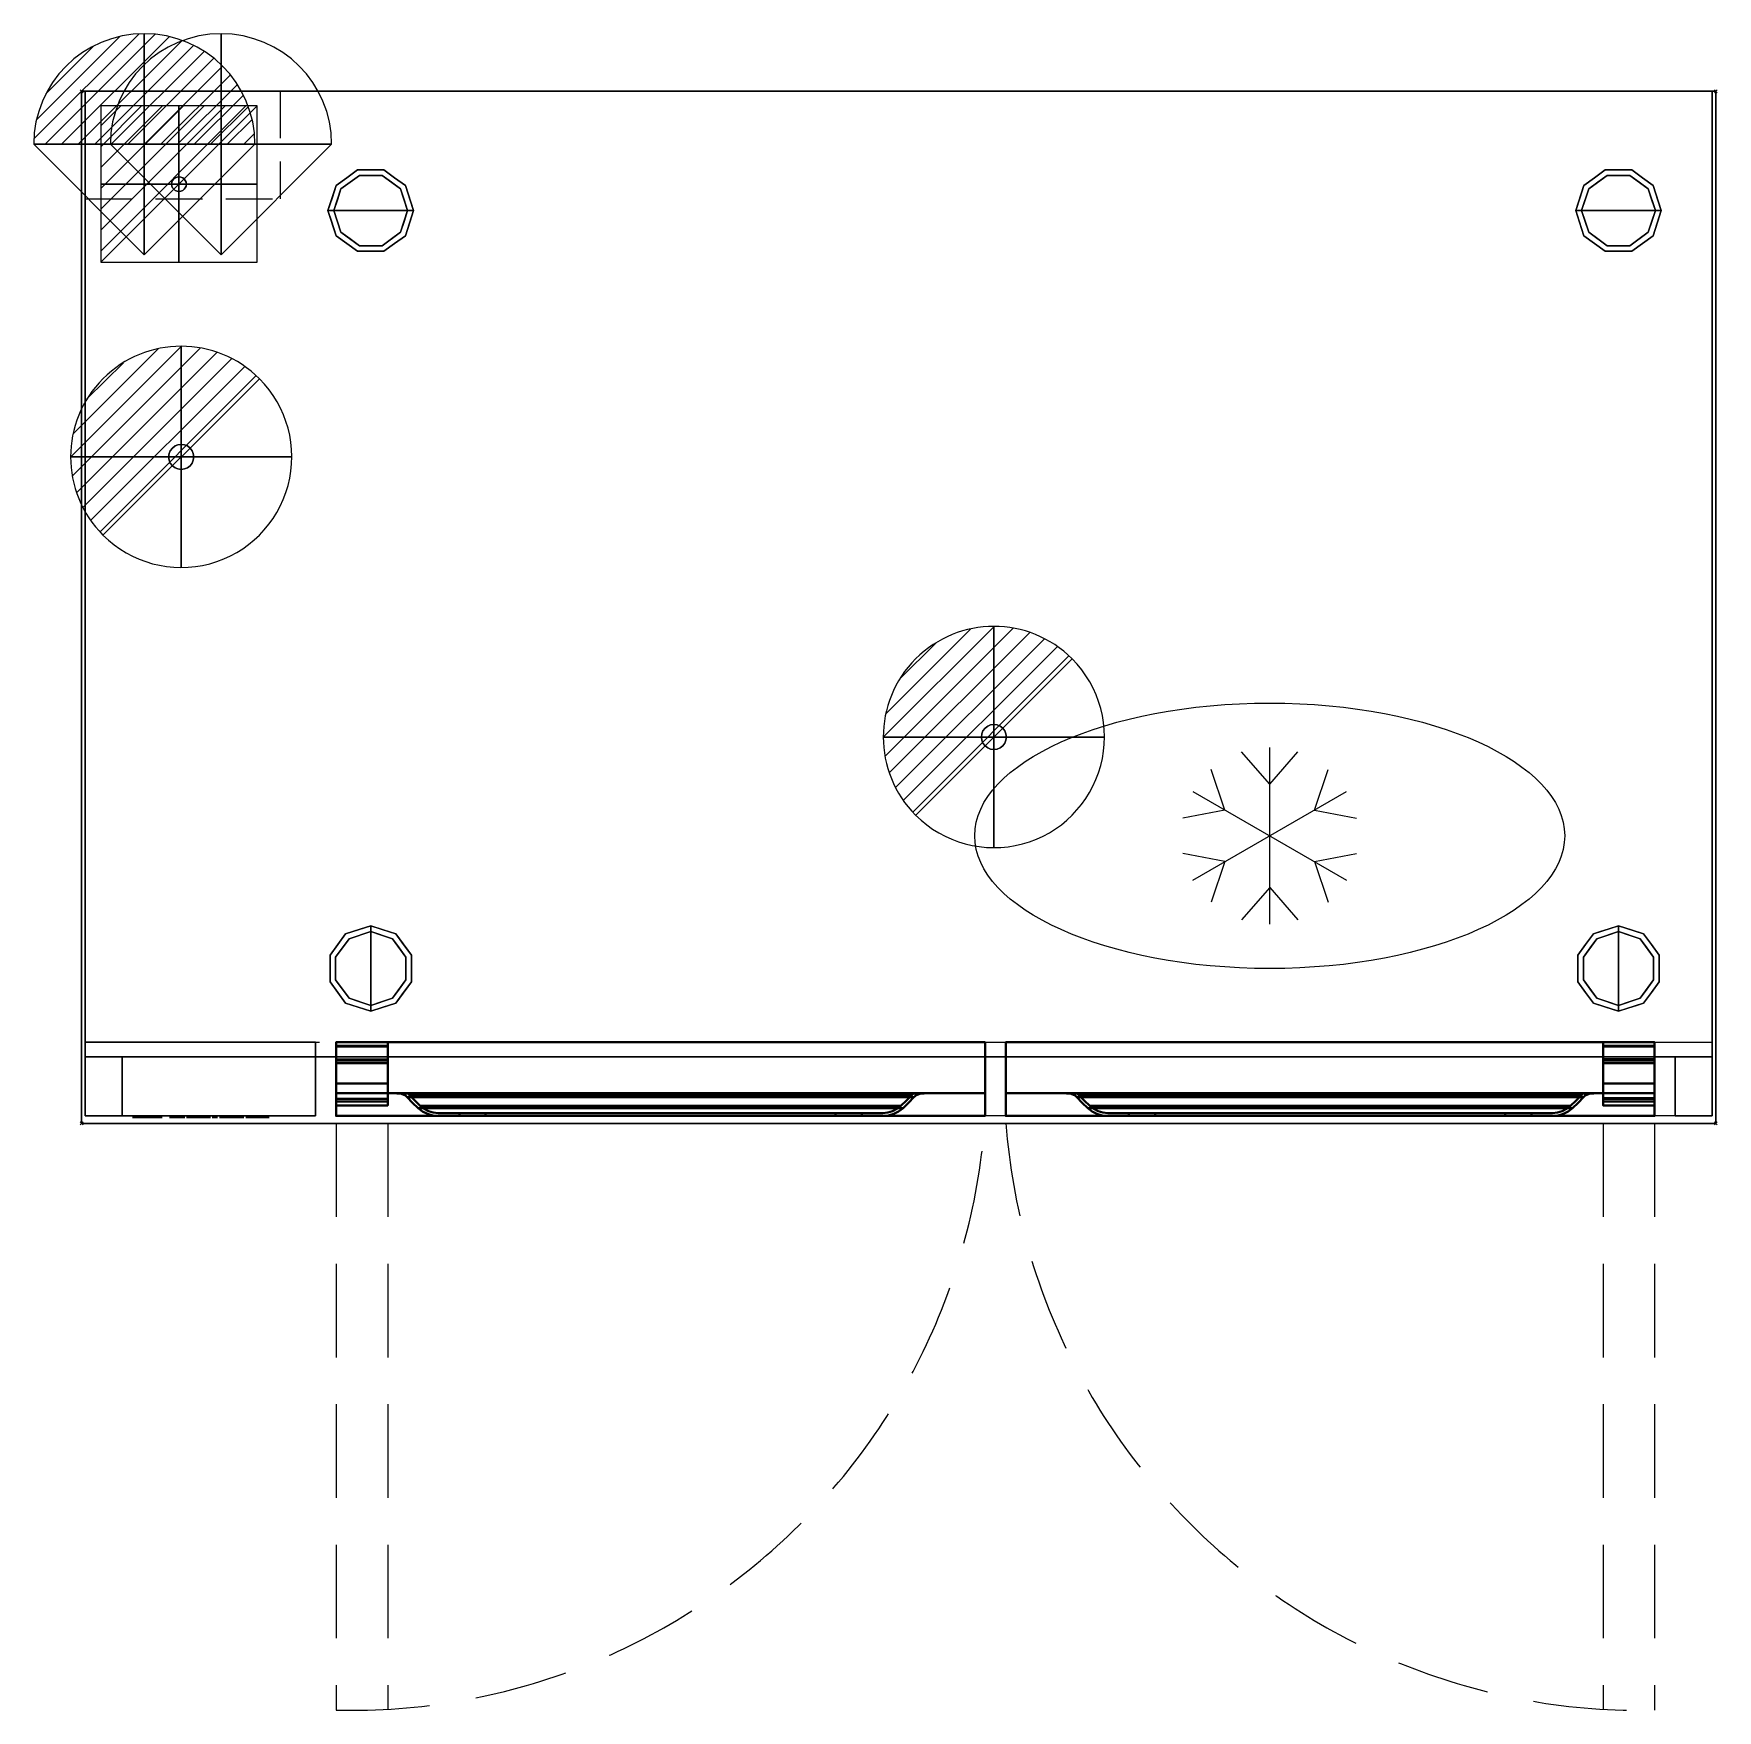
# Model space of a CAD drawing. Header units: millimetres. Extents: x -33 to 1109, y -1098 to 39.
import ezdxf

# ---------------------------------------------------------------- set-up
doc = ezdxf.new("R2010")
doc.units = ezdxf.units.MM
doc.header["$PDMODE"] = 3
doc.linetypes.add('NASCOSTA', pattern=[9.525, 6.35, -3.175])
for name, color, linetype in [('IQ_200_2D', 1, 'Continuous'), ('IQ_200_3D', 1, 'Continuous'), ('IQ_204_2D', 7, 'Continuous'), ('IQ_204_3D', 7, 'Continuous'), ('IQ_BLACK_3D', 250, 'Continuous'), ('IQ_BLUE_3D', 5, 'Continuous'), ('IQ_CON_DRAIN_INT', 7, 'Continuous'), ('IQ_CON_ELECTRICITY_INT', 7, 'Continuous'), ('IQ_CON_REFLIQUIDIN_INT', 7, 'Continuous'), ('IQ_CON_REFLIQUIDOUT_INT', 7, 'Continuous'), ('IQ_DARKGRAY_3D', 252, 'Continuous'), ('IQ_GRAY_3D', 9, 'Continuous'), ('IQ_INS_3D', 3, 'Continuous'), ('PQ_200_3D', 1, 'Continuous')]:
    doc.layers.add(name, color=color, linetype=linetype)

# ---------------------------------------------------------------- blocks, each defined once
blk = doc.blocks.new('ice_ref')
at = {"layer": 'IQ_204_2D'}
for p, q in [((0, -60), (0, 60)), ((0, 35), (-19.1, 56.9)), ((0, 35), (19.1, 56.9)), ((-30.3, 17.5), (-39.7, 45)), ((30.3, 17.5), (39.7, 45)), ((-52, -30), (52, 30)), ((-52, 30), (52, -30)), ((-30.3, 17.5), (-58.8, 11.9)), ((30.3, 17.5), (58.8, 11.9)), ((-30.3, -17.5), (-58.8, -11.9)), ((-30.3, -17.5), (-39.7, -45)), ((30.3, -17.5), (58.8, -11.9)), ((30.3, -17.5), (39.7, -45)), ((0, -35), (-19.1, -56.9)), ((0, -35), (19.1, -56.9))]:
    blk.add_line(p, q, dxfattribs=at)
blk.add_ellipse((0, 0), major_axis=(-200, 0), ratio=0.45, dxfattribs=at)
blk = doc.blocks.new('*X297')
at = {"color": 0}
for p, q in [((286.774344, 2204.447934), (296.618251, 2214.291842)), ((286.774344, 2205.862148), (295.204037, 2214.291842)), ((286.774344, 2207.276361), (293.789824, 2214.291842)), ((286.774344, 2208.690575), (292.37561, 2214.291842)), ((286.774344, 2210.104788), (290.961397, 2214.291842)), ((286.774344, 2211.519002), (289.547183, 2214.291842)), ((286.774344, 2212.933216), (288.13297, 2214.291842))]:
    blk.add_line(p, q, dxfattribs=at)
blk = doc.blocks.new('electricity')
for p, q in [((2.121, 2.121), (-2.121, 2.121)), ((-2.121, 2.121), (-2.121, -2.121)), ((-2.121, -2.121), (2.121, 2.121)), ((2.121, -2.121), (2.121, 2.121)), ((-2.121, -2.121), (2.121, -2.121))]:
    blk.add_line(p, q)
at = {"extrusion": (-1, 0, 0)}
for p, q in [((0, -2.121, 2.121), (0, 2.121, 2.121)), ((0, 2.121, -2.121), (0, -2.121, -2.121)), ((0, 2.121, 2.121), (0, 2.121, -2.121)), ((0, 2.121, -2.121), (0, -2.121, 2.121)), ((0, -2.121, -2.121), (0, -2.121, 2.121))]:
    blk.add_line(p, q, dxfattribs=at)
at = {"extrusion": (0, -1, 0)}
for p, q in [((2.121, 0, 2.121), (-2.121, 0, 2.121)), ((-2.121, 0, -2.121), (2.121, 0, -2.121)), ((-2.121, 0, 2.121), (-2.121, 0, -2.121)), ((-2.121, 0, -2.121), (2.121, 0, 2.121)), ((2.121, 0, -2.121), (2.121, 0, 2.121))]:
    blk.add_line(p, q, dxfattribs=at)
at = {"xscale": 0.4000000000000909, "yscale": 0.4000000000000909, "zscale": 0.4000000000000909}
blk.add_blockref('*X297', (-116.831, -883.595), dxfattribs=at)
at = {"extrusion": (-1, 0, 0), "xscale": 0.3999999999999773, "yscale": 0.3999999999999773, "zscale": 0.3999999999999773}
blk.add_blockref('*X297', (-116.831, -883.595), dxfattribs=at)
at = {"extrusion": (0, -1, 0), "xscale": 0.4000000000000909, "yscale": 0.4000000000000909, "zscale": 0.4000000000000909}
blk.add_blockref('*X297', (-116.831, -883.595), dxfattribs=at)
blk = doc.blocks.new('iq_con_ele3d')
at = {"layer": 'IQ_204_3D'}
for points, invisible_edges in [([(-5, 0, -5), (-4.8, 1.3, -5), (-4.3, -2.5, -5), (-4.8, -1.3, -5)], 2), ([(-5, 0), (-4.8, 1.3), (-4.8, 1.3, -5), (-5, 0, -5)], 2), ([(-5, 0, -5), (-4.8, -1.3, -5), (-4.8, -1.3), (-5, 0)], 2), ([(-4.3, 2.5, -5), (-4.3, 2.5, -5), (-3.5, 3.5, -5), (-4.8, 1.3, -5)], 4), ([(-4.8, 1.3), (-4.3, 2.5), (-4.3, 2.5, -5), (-4.8, 1.3, -5)], 10), ([(-4.3, 2.5), (-3.5, 3.5), (-3.5, 3.5, -5), (-4.3, 2.5, -5)], 10), ([(-3.5, 3.5, -5), (-1.3, 4.8, -5), (0, 5, -5), (1.3, 4.8, -5)], 9), ([(1.3, 4.8, -5), (1.3, 4.8, -5), (2.5, 4.3, -5), (-3.5, 3.5, -5)], 13), ([(-2.5, 4.3, -5), (-2.5, 4.3, -5), (-1.3, 4.8, -5), (-3.5, 3.5, -5)], 4), ([(-3.5, 3.5, -5), (2.5, 4.3, -5), (3.5, 3.5, -5), (4.3, 2.5, -5)], 9), ([(-3.5, 3.5), (-2.5, 4.3), (-2.5, 4.3, -5), (-3.5, 3.5, -5)], 10), ([(-2.5, 4.3), (-1.3, 4.8), (-1.3, 4.8, -5), (-2.5, 4.3, -5)], 10), ([(0, 5, -5), (-1.3, 4.8, -5), (-1.3, 4.8), (0, 5)], 10), ([(0, 5), (1.3, 4.8), (1.3, 4.8, -5), (0, 5, -5)], 10), ([(1.3, 4.8), (2.5, 4.3), (2.5, 4.3, -5), (1.3, 4.8, -5)], 10), ([(2.5, 4.3), (3.5, 3.5), (3.5, 3.5, -5), (2.5, 4.3, -5)], 10), ([(3.5, 3.5), (4.3, 2.5), (4.3, 2.5, -5), (3.5, 3.5, -5)], 10), ([(4.3, 2.5, -5), (4.8, 1.3, -5), (5, 0, -5), (4.8, -1.3, -5)], 8), ([(4.3, 2.5), (4.8, 1.3), (4.8, 1.3, -5), (4.3, 2.5, -5)], 10), ([(5, 0, -5), (4.8, 1.3, -5), (4.8, 1.3), (5, 0)], 2), ([(5, 0), (4.8, -1.3), (4.8, -1.3, -5), (5, 0, -5)], 2), ([(-4.3, -2.5), (-4.8, -1.3), (-4.8, -1.3, -5), (-4.3, -2.5, -5)], 10), ([(-3.5, -3.5, -5), (-3.5, -3.5, -5), (-4.3, -2.5, -5), (-2.5, -4.3, -5)], 4), ([(-3.5, -3.5), (-4.3, -2.5), (-4.3, -2.5, -5), (-3.5, -3.5, -5)], 10), ([(-2.5, -4.3), (-3.5, -3.5), (-3.5, -3.5, -5), (-2.5, -4.3, -5)], 10), ([(-2.5, -4.3, -5), (4.8, -1.3, -5), (3.5, -3.5, -5), (2.5, -4.3, -5)], 11), ([(-1.3, -4.8, -5), (-1.3, -4.8, -5), (-2.5, -4.3, -5), (2.5, -4.3, -5)], 13), ([(-1.3, -4.8), (-2.5, -4.3), (-2.5, -4.3, -5), (-1.3, -4.8, -5)], 10), ([(0, -5, -5), (-1.3, -4.8, -5), (2.5, -4.3, -5), (1.3, -4.8, -5)], 2), ([(0, -5), (-1.3, -4.8), (-1.3, -4.8, -5), (0, -5, -5)], 10), ([(0, -5, -5), (1.3, -4.8, -5), (1.3, -4.8), (0, -5)], 10), ([(2.5, -4.3), (1.3, -4.8), (1.3, -4.8, -5), (2.5, -4.3, -5)], 10), ([(3.5, -3.5), (2.5, -4.3), (2.5, -4.3, -5), (3.5, -3.5, -5)], 10), ([(4.3, -2.5, -5), (4.3, -2.5, -5), (3.5, -3.5, -5), (4.8, -1.3, -5)], 4), ([(4.3, -2.5), (3.5, -3.5), (3.5, -3.5, -5), (4.3, -2.5, -5)], 10), ([(4.8, -1.3), (4.3, -2.5), (4.3, -2.5, -5), (4.8, -1.3, -5)], 10)]:
    blk.add_3dface(points, dxfattribs=dict(at, invisible_edges=invisible_edges))
blk = doc.blocks.new('refliquidin')
blk.add_lwpolyline([(3, 0, 1), (-3, 0), (0, -3)], format="xyb", close=True)
at = {"extrusion": (-1, 0, 0)}
blk.add_lwpolyline([(3, 0, 1), (-3, 0), (0, -3)], format="xyb", close=True, dxfattribs=at)
at = {"extrusion": (0, -1, 0)}
blk.add_lwpolyline([(3, 0, 1), (-3, 0), (0, -3)], format="xyb", close=True, dxfattribs=at)
blk = doc.blocks.new('refliquidout')
h = blk.add_hatch()
h.set_pattern_fill('ANSI31', color=256, scale=0.1, style=0)
edge = h.paths.add_edge_path()
edge.add_arc((0, 0), 3, 0, 180)
edge.add_line((-3, 0), (3, 0))
at = {"extrusion": (-1, 0, 0)}
h = blk.add_hatch(dxfattribs=at)
h.set_pattern_fill('ANSI31', color=256, scale=0.1, style=0)
edge = h.paths.add_edge_path()
edge.add_arc((0, 0), 3, 0, 180)
edge.add_line((-3, 0), (3, 0))
at = {"extrusion": (0, -1, 0)}
h = blk.add_hatch(dxfattribs=at)
h.set_pattern_fill('ANSI31', color=256, scale=0.1, style=0)
edge = h.paths.add_edge_path()
edge.add_arc((0, 0), 3, 0, 180)
edge.add_line((-3, 0), (3, 0))
at = {"extrusion": (-1, 0, 0)}
for p, q in [((0, 3), (0, -3)), ((0, 3), (0, 0, -3)), ((0, 0, -3), (0, -3))]:
    blk.add_line(p, q, dxfattribs=at)
at = {"extrusion": (0, -1, 0)}
for p, q in [((-3, 0), (3, 0)), ((-3, 0), (0, 0, -3)), ((0, 0, -3), (3, 0))]:
    blk.add_line(p, q, dxfattribs=at)
for p, q in [((-3, 0), (3, 0)), ((-3, 0), (0, -3)), ((0, -3), (3, 0))]:
    blk.add_line(p, q)
blk.add_arc((0, 0), 3, 0, 180)
at = {"extrusion": (-1, 0, 0)}
blk.add_arc((0, 0), 3, 0, 180, dxfattribs=at)
at = {"extrusion": (0, -1, 0)}
blk.add_arc((0, 0), 3, 0, 180, dxfattribs=at)
blk = doc.blocks.new('*X305')
at = {"color": 0}
for p, q in [((313.99, 2209.04), (321.51, 2216.55)), ((314.11, 2207.74), (322.8, 2216.44)), ((314.16, 2210.62), (319.93, 2216.39)), ((314.4, 2206.62), (323.93, 2216.15)), ((314.82, 2205.62), (324.92, 2215.72)), ((315.1, 2212.98), (317.57, 2215.44)), ((315.35, 2204.74), (325.8, 2215.19)), ((315.99, 2203.96), (326.58, 2214.56))]:
    blk.add_line(p, q, dxfattribs=at)
blk = doc.blocks.new('drain')
blk.add_line((-2.121, -2.121), (2.121, 2.121))
at = {"extrusion": (-1, 0, 0)}
blk.add_line((0, 2.121, -2.121), (0, -2.121, 2.121), dxfattribs=at)
at = {"extrusion": (0, -1, 0)}
blk.add_line((-2.121, 0, -2.121), (2.121, 0, 2.121), dxfattribs=at)
for start, end in [(45, 225), (225, 45)]:
    blk.add_arc((0, 0), 3, start, end)
at = {"extrusion": (-1, 0, 0)}
for start, end in [(45, 225), (225, 45)]:
    blk.add_arc((0, 0), 3, start, end, dxfattribs=at)
at = {"extrusion": (0, -1, 0)}
for start, end in [(45, 225), (225, 45)]:
    blk.add_arc((0, 0), 3, start, end, dxfattribs=at)
at = {"xscale": 0.4000000000000909, "yscale": 0.4000000000000909, "zscale": 0.4000000000000909}
blk.add_blockref('*X305', (-128.597, -883.621), dxfattribs=at)
at = {"extrusion": (-1, 0, 0), "xscale": 0.3999999999999773, "yscale": 0.3999999999999773, "zscale": 0.3999999999999773}
blk.add_blockref('*X305', (-128.597, -883.621), dxfattribs=at)
at = {"extrusion": (0, -1, 0), "xscale": 0.4000000000000909, "yscale": 0.4000000000000909, "zscale": 0.4000000000000909}
blk.add_blockref('*X305', (-128.597, -883.621), dxfattribs=at)
blk = doc.blocks.new('iq_con_drain3d')
at = {"layer": 'IQ_204_3D'}
for points, invisible_edges in [([(-8.5, 0, -40), (-8.2, 2.2, -40), (-7.4, 4.2, -40), (-6, 6, -40)], 8), ([(6, 6, -40), (7.4, 4.2, -40), (-6, -6, -40), (-8.5, 0, -40)], 14), ([(-8.5, 0), (-8.2, 2.2), (-8.2, 2.2, -40), (-8.5, 0, -40)], 2), ([(-8.5, 0, -40), (-6, -6, -40), (-7.4, -4.2, -40), (-8.2, -2.2, -40)], 1), ([(-8.5, 0, -40), (-8.2, -2.2, -40), (-8.2, -2.2), (-8.5, 0)], 2), ([(-7.4, 4.2, -40), (-8.2, 2.2, -40), (-8.2, 2.2), (-7.4, 4.2)], 10), ([(-6, 6, -40), (-7.4, 4.2, -40), (-7.4, 4.2), (-6, 6)], 10), ([(0, 8.5, -40), (-6, 6, -40), (-4.2, 7.4, -40), (-2.2, 8.2, -40)], 1), ([(-4.2, 7.4, -40), (-6, 6, -40), (-6, 6), (-4.2, 7.4)], 10), ([(-2.2, 8.2, -40), (-4.2, 7.4, -40), (-4.2, 7.4), (-2.2, 8.2)], 10), ([(0, 8.5, -40), (-2.2, 8.2, -40), (-2.2, 8.2), (0, 8.5)], 10), ([(0, 8.5, -40), (2.2, 8.2, -40), (4.2, 7.4, -40), (6, 6, -40)], 8), ([(0, 8.5), (2.2, 8.2), (2.2, 8.2, -40), (0, 8.5, -40)], 10), ([(4.2, 7.4, -40), (2.2, 8.2, -40), (2.2, 8.2), (4.2, 7.4)], 10), ([(6, 6, -40), (4.2, 7.4, -40), (4.2, 7.4), (6, 6)], 10), ([(7.4, 4.2, -40), (6, 6, -40), (6, 6), (7.4, 4.2)], 10), ([(8.5, 0, -40), (6, -6, -40), (7.4, 4.2, -40), (8.2, 2.2, -40)], 3), ([(8.5, 0, -40), (8.2, -2.2, -40), (7.4, -4.2, -40), (6, -6, -40)], 8), ([(8.2, 2.2, -40), (7.4, 4.2, -40), (7.4, 4.2), (8.2, 2.2)], 10), ([(8.5, 0, -40), (8.2, 2.2, -40), (8.2, 2.2), (8.5, 0)], 2), ([(8.5, 0), (8.2, -2.2), (8.2, -2.2, -40), (8.5, 0, -40)], 2), ([(-8.2, -2.2, -40), (-7.4, -4.2, -40), (-7.4, -4.2), (-8.2, -2.2)], 10), ([(-7.4, -4.2, -40), (-6, -6, -40), (-6, -6), (-7.4, -4.2)], 10), ([(0, -8.5, -40), (-2.2, -8.2, -40), (-4.2, -7.4, -40), (-6, -6, -40)], 8), ([(-6, -6, -40), (-4.2, -7.4, -40), (-4.2, -7.4), (-6, -6)], 10), ([(-4.2, -7.4, -40), (-2.2, -8.2, -40), (-2.2, -8.2), (-4.2, -7.4)], 10), ([(0, -8.5), (-2.2, -8.2), (-2.2, -8.2, -40), (0, -8.5, -40)], 10), ([(4.2, -7.4, -40), (2.2, -8.2, -40), (0, -8.5, -40), (6, -6, -40)], 4), ([(0, -8.5, -40), (2.2, -8.2, -40), (2.2, -8.2), (0, -8.5)], 10), ([(2.2, -8.2, -40), (4.2, -7.4, -40), (4.2, -7.4), (2.2, -8.2)], 10), ([(4.2, -7.4, -40), (6, -6, -40), (6, -6), (4.2, -7.4)], 10), ([(6, -6, -40), (7.4, -4.2, -40), (7.4, -4.2), (6, -6)], 10), ([(7.4, -4.2, -40), (8.2, -2.2, -40), (8.2, -2.2), (7.4, -4.2)], 10)]:
    blk.add_3dface(points, dxfattribs=dict(at, invisible_edges=invisible_edges))

msp = doc.modelspace()

# ---------------------------------------------------------------- linework, layer by layer
at = {"layer": 'IQ_200_2D'}
msp.add_lwpolyline([(0, 0), (1108, 0), (1108, -700), (0, -700)], close=True, dxfattribs=at)
at = {"layer": 'IQ_200_2D', "color": 7, "linetype": 'NASCOSTA', "ltscale": 10}
msp.add_lwpolyline([(2.5, 0), (1105.5, 0), (1105.5, -695), (2.5, -695)], close=True, dxfattribs=at)
at = {"layer": 'IQ_200_3D'}
for points in [[(1108, -700, 850), (0, -700, 850), (0, 0, 850), (1108, 0, 850)], [(1108, 0, 900), (0, 0, 900), (0, -700, 900), (1108, -700, 900)], [(1108, 0, 900), (0, 0, 900), (0, 0, 850), (1108, 0, 850)], [(0, -700, 900), (0, 0, 900), (0, 0, 850), (0, -700, 850)], [(1105.5, -655, 150), (2.5, -655, 150), (2.5, 0, 150), (1105.5, 0, 150)], [(1105.5, 0, 150), (2.5, 0, 150), (2.5, 0, 850), (1105.5, 0, 850)], [(1108, -700, 850), (1108, 0, 850), (1108, 0, 900), (1108, -700, 900)], [(27.5, -695, 198), (2.5, -695, 198), (2.5, -655, 198), (27.5, -655, 198)], [(27.5, -695, 850), (27.5, -695, 198), (27.5, -655, 198), (27.5, -655, 850)], [(1105.5, -655, 198), (1105.5, -695, 198), (1080.5, -695, 198), (1080.5, -655, 198)], [(1080.5, -655, 850), (1080.5, -655, 198), (1080.5, -695, 198), (1080.5, -695, 850)], [(2.5, -695, 850), (2.5, -695, 198), (27.5, -695, 198), (27.5, -695, 850)], [(1080.5, -695, 850), (1080.5, -695, 198), (1105.5, -695, 198), (1105.5, -695, 850)], [(1108, -700, 900), (0, -700, 900), (0, -700, 850), (1108, -700, 850)]]:
    msp.add_3dface(points, dxfattribs=at)
for points, invisible_edges in [([(2.5, -655, 198), (2.5, -695, 850), (2.5, 0, 850), (2.5, 0, 150)], 9), ([(2.5, -655, 150), (2.5, -655, 198), (2.5, 0, 150)], 2), ([(1105.5, -655, 198), (1105.5, 0, 850), (1105.5, -695, 850), (1105.5, -695, 198)], 1), ([(1105.5, 0, 150), (1105.5, 0, 850), (1105.5, -655, 198), (1105.5, -655, 150)], 2), ([(172.5, -64, 25), (187, -53.4, 25), (188.3, -57.2, 25), (175.8, -66.3, 25)], 10), ([(179.8, -58.7, 150), (187, -53.4, 150), (187, -53.4, 25), (179.8, -58.7, 25)], 10), ([(196, -53.4, 25), (187, -53.4, 25), (187, -53.4, 150), (196, -53.4, 150)], 10), ([(187, -53.4, 25), (205, -53.4, 25), (203.7, -57.2, 25), (188.3, -57.2, 25)], 10), ([(205, -53.4, 25), (196, -53.4, 25), (196, -53.4, 150), (205, -53.4, 150)], 10), ([(203.7, -57.2, 25), (205, -53.4, 25), (219.5, -64, 25), (216.2, -66.3, 25)], 5), ([(205, -53.4, 150), (212.2, -58.7, 150), (212.2, -58.7, 25), (205, -53.4, 25)], 10), ([(1018.5, -64, 25), (1033, -53.4, 25), (1034.3, -57.2, 25), (1021.8, -66.3, 25)], 10), ([(1025.8, -58.7, 150), (1033, -53.4, 150), (1033, -53.4, 25), (1025.8, -58.7, 25)], 10), ([(1042, -53.4, 25), (1033, -53.4, 25), (1033, -53.4, 150), (1042, -53.4, 150)], 10), ([(1033, -53.4, 25), (1051, -53.4, 25), (1049.7, -57.2, 25), (1034.3, -57.2, 25)], 10), ([(1051, -53.4, 25), (1042, -53.4, 25), (1042, -53.4, 150), (1051, -53.4, 150)], 10), ([(1049.7, -57.2, 25), (1051, -53.4, 25), (1065.5, -64, 25), (1062.2, -66.3, 25)], 5), ([(1051, -53.4, 150), (1058.2, -58.7, 150), (1058.2, -58.7, 25), (1051, -53.4, 25)], 10), ([(167, -81, 25), (172.5, -64, 25), (175.8, -66.3, 25), (171, -81, 25)], 2), ([(172.5, -64, 25), (169.8, -72.5, 25), (169.8, -72.5, 150), (172.5, -64, 150)], 10), ([(188.3, -57.2), (196, -81), (171, -81), (175.8, -66.3)], 1), ([(172.5, -64, 150), (179.8, -58.7, 150), (179.8, -58.7, 25), (172.5, -64, 25)], 10), ([(173.4, -73.7), (173.4, -73.7, 25), (175.8, -66.3, 25), (175.8, -66.3)], 5), ([(175.8, -66.3), (175.8, -66.3, 25), (182, -61.8, 25), (182, -61.8)], 5), ([(182, -61.8), (182, -61.8, 25), (188.3, -57.2, 25), (188.3, -57.2)], 5), ([(188.3, -57.2), (188.3, -57.2, 25), (196, -57.2, 25), (196, -57.2)], 5), ([(196, -81), (196, -81), (188.3, -57.2), (203.7, -57.2)], 11), ([(196, -57.2), (196, -57.2, 25), (203.7, -57.2, 25), (203.7, -57.2)], 5), ([(221, -81), (196, -81), (203.7, -57.2), (216.2, -66.3)], 2), ([(210, -61.8), (203.7, -57.2), (203.7, -57.2, 25), (210, -61.8, 25)], 10), ([(216.2, -66.3), (210, -61.8), (210, -61.8, 25), (216.2, -66.3, 25)], 10), ([(219.5, -64, 25), (212.2, -58.7, 25), (212.2, -58.7, 150), (219.5, -64, 150)], 10), ([(216.2, -66.3, 25), (219.5, -64, 25), (225, -81, 25), (221, -81, 25)], 1), ([(218.7, -73.9), (218.7, -73.9), (216.2, -66.3), (218.6, -73.7, 25)], 13), ([(216.2, -66.3, 25), (216.2, -66.3, 25), (218.6, -73.7, 25), (216.2, -66.3)], 13), ([(219.5, -64, 25), (219.5, -64, 25), (219.5, -64, 150), (221.1, -68.9, 25)], 6), ([(222.2, -72.5, 150), (222.2, -72.5, 150), (221.1, -68.9, 25), (219.5, -64, 150)], 6), ([(1013, -81, 25), (1018.5, -64, 25), (1021.8, -66.3, 25), (1017, -81, 25)], 2), ([(1018.5, -64, 25), (1015.8, -72.5, 25), (1015.8, -72.5, 150), (1018.5, -64, 150)], 10), ([(1034.3, -57.2), (1042, -81), (1017, -81), (1021.8, -66.3)], 1), ([(1018.5, -64, 150), (1025.8, -58.7, 150), (1025.8, -58.7, 25), (1018.5, -64, 25)], 10), ([(1019.4, -73.7), (1019.4, -73.7, 25), (1021.8, -66.3, 25), (1021.8, -66.3)], 5), ([(1021.8, -66.3), (1021.8, -66.3, 25), (1028, -61.8, 25), (1028, -61.8)], 5), ([(1028, -61.8), (1028, -61.8, 25), (1034.3, -57.2, 25), (1034.3, -57.2)], 5), ([(1034.3, -57.2), (1034.3, -57.2, 25), (1042, -57.2, 25), (1042, -57.2)], 5), ([(1042, -81), (1042, -81), (1034.3, -57.2), (1049.7, -57.2)], 11), ([(1042, -57.2), (1042, -57.2, 25), (1049.7, -57.2, 25), (1049.7, -57.2)], 5), ([(1067, -81), (1042, -81), (1049.7, -57.2), (1062.2, -66.3)], 2), ([(1056, -61.8), (1049.7, -57.2), (1049.7, -57.2, 25), (1056, -61.8, 25)], 10), ([(1062.2, -66.3), (1056, -61.8), (1056, -61.8, 25), (1062.2, -66.3, 25)], 10), ([(1065.5, -64, 25), (1058.2, -58.7, 25), (1058.2, -58.7, 150), (1065.5, -64, 150)], 10), ([(1062.2, -66.3, 25), (1065.5, -64, 25), (1071, -81, 25), (1067, -81, 25)], 1), ([(1064.7, -73.9), (1064.7, -73.9), (1062.2, -66.3), (1064.6, -73.7, 25)], 13), ([(1062.2, -66.3, 25), (1062.2, -66.3, 25), (1064.6, -73.7, 25), (1062.2, -66.3)], 13), ([(1065.5, -64, 25), (1065.5, -64, 25), (1065.5, -64, 150), (1067.1, -68.9, 25)], 6), ([(1068.2, -72.5, 150), (1068.2, -72.5, 150), (1067.1, -68.9, 25), (1065.5, -64, 150)], 6), ([(169.8, -72.5, 150), (169.8, -72.5, 25), (167, -81, 25), (167, -81, 150)], 1), ([(171, -81), (171, -81, 25), (173.4, -73.7, 25), (173.4, -73.7)], 4), ([(218.6, -73.7, 25), (218.6, -73.7, 25), (221, -81, 25), (218.7, -73.9)], 13), ([(221, -81, 25), (221, -81, 25), (221, -81), (218.7, -73.9)], 9), ([(222.2, -72.5, 150), (222.2, -72.5, 150), (222.7, -73.9, 25), (221.1, -68.9, 25)], 11), ([(222.2, -72.5, 150), (222.2, -72.5, 150), (225, -81, 150), (222.7, -73.9, 25)], 13), ([(225, -81, 150), (225, -81, 150), (225, -81, 25), (222.7, -73.9, 25)], 9), ([(1015.8, -72.5, 150), (1015.8, -72.5, 25), (1013, -81, 25), (1013, -81, 150)], 1), ([(1017, -81), (1017, -81, 25), (1019.4, -73.7, 25), (1019.4, -73.7)], 4), ([(1064.6, -73.7, 25), (1064.6, -73.7, 25), (1067, -81, 25), (1064.7, -73.9)], 13), ([(1067, -81, 25), (1067, -81, 25), (1067, -81), (1064.7, -73.9)], 9), ([(1068.2, -72.5, 150), (1068.2, -72.5, 150), (1068.7, -73.9, 25), (1067.1, -68.9, 25)], 11), ([(1068.2, -72.5, 150), (1068.2, -72.5, 150), (1071, -81, 150), (1068.7, -73.9, 25)], 13), ([(1071, -81, 150), (1071, -81, 150), (1071, -81, 25), (1068.7, -73.9, 25)], 9), ([(167, -81, 150), (167, -81, 150), (167, -81, 25), (169.3, -88.1, 25)], 9), ([(169.8, -89.5, 150), (169.8, -89.5, 150), (167, -81, 150), (169.3, -88.1, 25)], 13), ([(167, -81, 25), (171, -81, 25), (175.8, -95.7, 25), (172.5, -98, 25)], 4), ([(169.8, -89.5, 150), (169.8, -89.5, 150), (169.3, -88.1, 25), (170.9, -93.1, 25)], 11), ([(169.8, -89.5, 150), (169.8, -89.5, 150), (170.9, -93.1, 25), (172.5, -98, 150)], 6), ([(173.4, -88.3, 25), (173.4, -88.3, 25), (171, -81, 25), (173.3, -88.1)], 13), ([(171, -81, 25), (171, -81, 25), (171, -81), (173.3, -88.1)], 9), ([(171, -81), (196, -81), (188.3, -104.8), (175.8, -95.7)], 2), ([(173.3, -88.1), (173.3, -88.1), (175.8, -95.7), (173.4, -88.3, 25)], 13), ([(175.8, -95.7, 25), (175.8, -95.7, 25), (173.4, -88.3, 25), (175.8, -95.7)], 13), ([(188.3, -104.8), (188.3, -104.8), (196, -81), (203.7, -104.8)], 6), ([(203.7, -104.8), (196, -81), (221, -81), (216.2, -95.7)], 1), ([(216.2, -95.7, 25), (221, -81, 25), (225, -81, 25), (219.5, -98, 25)], 8), ([(218.7, -88.1), (218.7, -88.1), (218.6, -88.3, 25), (216.2, -95.7)], 6), ([(216.2, -95.7), (216.2, -95.7), (218.6, -88.3, 25), (216.2, -95.7, 25)], 11), ([(221, -81, 25), (221, -81, 25), (218.6, -88.3, 25), (218.7, -88.1)], 13), ([(218.7, -88.1), (218.7, -88.1), (221, -81), (221, -81, 25)], 9), ([(222.2, -89.5, 25), (222.2, -89.5, 25), (221.1, -93.1, 150), (219.5, -98, 25)], 6), ([(222.2, -89.5, 25), (222.2, -89.5, 25), (222.7, -88.1, 150), (221.1, -93.1, 150)], 11), ([(222.2, -89.5, 25), (222.2, -89.5, 25), (225, -81, 25), (222.7, -88.1, 150)], 13), ([(225, -81, 150), (225, -81, 150), (222.7, -88.1, 150), (225, -81, 25)], 4), ([(1013, -81, 150), (1013, -81, 150), (1013, -81, 25), (1015.3, -88.1, 25)], 9), ([(1015.8, -89.5, 150), (1015.8, -89.5, 150), (1013, -81, 150), (1015.3, -88.1, 25)], 13), ([(1013, -81, 25), (1017, -81, 25), (1021.8, -95.7, 25), (1018.5, -98, 25)], 4), ([(1015.8, -89.5, 150), (1015.8, -89.5, 150), (1015.3, -88.1, 25), (1016.9, -93.1, 25)], 11), ([(1015.8, -89.5, 150), (1015.8, -89.5, 150), (1016.9, -93.1, 25), (1018.5, -98, 150)], 6), ([(1019.4, -88.3, 25), (1019.4, -88.3, 25), (1017, -81, 25), (1019.3, -88.1)], 13), ([(1017, -81, 25), (1017, -81, 25), (1017, -81), (1019.3, -88.1)], 9), ([(1017, -81), (1042, -81), (1034.3, -104.8), (1021.8, -95.7)], 2), ([(1019.3, -88.1), (1019.3, -88.1), (1021.8, -95.7), (1019.4, -88.3, 25)], 13), ([(1021.8, -95.7, 25), (1021.8, -95.7, 25), (1019.4, -88.3, 25), (1021.8, -95.7)], 13), ([(1034.3, -104.8), (1034.3, -104.8), (1042, -81), (1049.7, -104.8)], 6), ([(1049.7, -104.8), (1042, -81), (1067, -81), (1062.2, -95.7)], 1), ([(1062.2, -95.7, 25), (1067, -81, 25), (1071, -81, 25), (1065.5, -98, 25)], 8), ([(1064.7, -88.1), (1064.7, -88.1), (1064.6, -88.3, 25), (1062.2, -95.7)], 6), ([(1062.2, -95.7), (1062.2, -95.7), (1064.6, -88.3, 25), (1062.2, -95.7, 25)], 11), ([(1067, -81, 25), (1067, -81, 25), (1064.6, -88.3, 25), (1064.7, -88.1)], 13), ([(1064.7, -88.1), (1064.7, -88.1), (1067, -81), (1067, -81, 25)], 9), ([(1068.2, -89.5, 25), (1068.2, -89.5, 25), (1067.1, -93.1, 150), (1065.5, -98, 25)], 6), ([(1068.2, -89.5, 25), (1068.2, -89.5, 25), (1068.7, -88.1, 150), (1067.1, -93.1, 150)], 11), ([(1068.2, -89.5, 25), (1068.2, -89.5, 25), (1071, -81, 25), (1068.7, -88.1, 150)], 13), ([(1071, -81, 150), (1071, -81, 150), (1068.7, -88.1, 150), (1071, -81, 25)], 4), ([(172.5, -98, 25), (172.5, -98, 25), (172.5, -98, 150), (170.9, -93.1, 25)], 6), ([(172.5, -98, 25), (175.8, -95.7, 25), (188.3, -104.8, 25), (187, -108.6, 25)], 5), ([(179.8, -103.3, 150), (172.5, -98, 150), (172.5, -98, 25), (179.8, -103.3, 25)], 10), ([(175.8, -95.7, 25), (175.8, -95.7), (182, -100.2), (182, -100.2, 25)], 5), ([(182, -100.2, 25), (182, -100.2), (188.3, -104.8), (188.3, -104.8, 25)], 5), ([(203.7, -104.8, 25), (216.2, -95.7, 25), (219.5, -98, 25), (205, -108.6, 25)], 10), ([(203.7, -104.8, 25), (203.7, -104.8), (210, -100.2), (210, -100.2, 25)], 5), ([(216.2, -95.7), (216.2, -95.7, 25), (210, -100.2, 25), (210, -100.2)], 5), ([(212.2, -103.3, 25), (219.5, -98, 25), (219.5, -98, 150), (212.2, -103.3, 150)], 10), ([(219.5, -98, 150), (219.5, -98, 150), (219.5, -98, 25), (221.1, -93.1, 150)], 6), ([(1018.5, -98, 25), (1018.5, -98, 25), (1018.5, -98, 150), (1016.9, -93.1, 25)], 6), ([(1018.5, -98, 25), (1021.8, -95.7, 25), (1034.3, -104.8, 25), (1033, -108.6, 25)], 5), ([(1025.8, -103.3, 150), (1018.5, -98, 150), (1018.5, -98, 25), (1025.8, -103.3, 25)], 10), ([(1021.8, -95.7, 25), (1021.8, -95.7), (1028, -100.2), (1028, -100.2, 25)], 5), ([(1028, -100.2, 25), (1028, -100.2), (1034.3, -104.8), (1034.3, -104.8, 25)], 5), ([(1049.7, -104.8, 25), (1062.2, -95.7, 25), (1065.5, -98, 25), (1051, -108.6, 25)], 10), ([(1049.7, -104.8, 25), (1049.7, -104.8), (1056, -100.2), (1056, -100.2, 25)], 5), ([(1062.2, -95.7), (1062.2, -95.7, 25), (1056, -100.2, 25), (1056, -100.2)], 5), ([(1058.2, -103.3, 25), (1065.5, -98, 25), (1065.5, -98, 150), (1058.2, -103.3, 150)], 10), ([(1065.5, -98, 150), (1065.5, -98, 150), (1065.5, -98, 25), (1067.1, -93.1, 150)], 6), ([(179.8, -103.3, 25), (187, -108.6, 25), (187, -108.6, 150), (179.8, -103.3, 150)], 10), ([(187, -108.6, 25), (188.3, -104.8, 25), (203.7, -104.8, 25), (205, -108.6, 25)], 5), ([(196, -108.6, 150), (187, -108.6, 150), (187, -108.6, 25), (196, -108.6, 25)], 10), ([(188.3, -104.8), (196, -104.8), (203.7, -104.8, 25), (196, -104.8, 25)], 10), ([(196, -104.8, 25), (196, -104.8, 25), (188.3, -104.8, 25), (188.3, -104.8)], 13), ([(203.7, -104.8, 25), (203.7, -104.8, 25), (196, -104.8), (203.7, -104.8)], 11), ([(196, -108.6, 25), (205, -108.6, 25), (205, -108.6, 150), (196, -108.6, 150)], 10), ([(205, -108.6, 25), (212.2, -103.3, 25), (212.2, -103.3, 150), (205, -108.6, 150)], 10), ([(1025.8, -103.3, 25), (1033, -108.6, 25), (1033, -108.6, 150), (1025.8, -103.3, 150)], 10), ([(1033, -108.6, 25), (1034.3, -104.8, 25), (1049.7, -104.8, 25), (1051, -108.6, 25)], 5), ([(1042, -108.6, 150), (1033, -108.6, 150), (1033, -108.6, 25), (1042, -108.6, 25)], 10), ([(1034.3, -104.8), (1042, -104.8), (1049.7, -104.8, 25), (1042, -104.8, 25)], 10), ([(1042, -104.8, 25), (1042, -104.8, 25), (1034.3, -104.8, 25), (1034.3, -104.8)], 13), ([(1049.7, -104.8, 25), (1049.7, -104.8, 25), (1042, -104.8), (1049.7, -104.8)], 11), ([(1042, -108.6, 25), (1051, -108.6, 25), (1051, -108.6, 150), (1042, -108.6, 150)], 10), ([(1051, -108.6, 25), (1058.2, -103.3, 25), (1058.2, -103.3, 150), (1051, -108.6, 150)], 10), ([(196, -570), (196, -595), (172.2, -587.3), (181.3, -574.8)], 2), ([(181.3, -574.8, 25), (179, -571.5, 25), (196, -566, 25), (196, -570, 25)], 1), ([(187.5, -568.8, 150), (187.5, -568.8, 150), (183.9, -569.9, 25), (179, -571.5, 150)], 6), ([(179, -571.5, 25), (179, -571.5, 25), (179, -571.5, 150), (183.9, -569.9, 25)], 6), ([(187.5, -568.8, 150), (187.5, -568.8, 150), (188.9, -568.3, 25), (183.9, -569.9, 25)], 11), ([(187.5, -568.8, 150), (187.5, -568.8, 150), (196, -566, 150), (188.9, -568.3, 25)], 13), ([(188.7, -572.4, 25), (188.7, -572.4, 25), (196, -570, 25), (188.9, -572.3)], 13), ([(196, -566, 150), (196, -566, 150), (196, -566, 25), (188.9, -568.3, 25)], 9), ([(196, -570, 25), (196, -570, 25), (196, -570), (188.9, -572.3)], 9), ([(196, -566, 150), (196, -566, 150), (203.1, -568.3, 150), (196, -566, 25)], 4), ([(204.5, -568.8, 25), (204.5, -568.8, 25), (196, -566, 25), (203.1, -568.3, 150)], 13), ([(210.7, -574.8, 25), (196, -570, 25), (196, -566, 25), (213, -571.5, 25)], 8), ([(196, -570, 25), (196, -570, 25), (203.3, -572.4, 25), (203.1, -572.3)], 13), ([(203.1, -572.3), (203.1, -572.3), (196, -570), (196, -570, 25)], 9), ([(219.8, -587.3), (196, -595), (196, -570), (210.7, -574.8)], 1), ([(204.5, -568.8, 25), (204.5, -568.8, 25), (203.1, -568.3, 150), (208.1, -569.9, 150)], 11), ([(204.5, -568.8, 25), (204.5, -568.8, 25), (208.1, -569.9, 150), (213, -571.5, 25)], 6), ([(213, -571.5, 150), (213, -571.5, 150), (213, -571.5, 25), (208.1, -569.9, 150)], 6), ([(1042, -570), (1042, -595), (1018.2, -587.3), (1027.3, -574.8)], 2), ([(1042, -566, 25), (1042, -570, 25), (1027.3, -574.8, 25), (1025, -571.5, 25)], 4), ([(1033.5, -568.8, 150), (1033.5, -568.8, 150), (1029.9, -569.9, 25), (1025, -571.5, 150)], 6), ([(1025, -571.5, 25), (1025, -571.5, 25), (1025, -571.5, 150), (1029.9, -569.9, 25)], 6), ([(1033.5, -568.8, 150), (1033.5, -568.8, 150), (1034.9, -568.3, 25), (1029.9, -569.9, 25)], 11), ([(1033.5, -568.8, 150), (1033.5, -568.8, 150), (1042, -566, 150), (1034.9, -568.3, 25)], 13), ([(1034.7, -572.4, 25), (1034.7, -572.4, 25), (1042, -570, 25), (1034.9, -572.3)], 13), ([(1042, -566, 150), (1042, -566, 150), (1042, -566, 25), (1034.9, -568.3, 25)], 9), ([(1042, -570, 25), (1042, -570, 25), (1042, -570), (1034.9, -572.3)], 9), ([(1050.5, -568.8, 150), (1050.5, -568.8, 25), (1042, -566, 25), (1042, -566, 150)], 1), ([(1042, -566, 25), (1059, -571.5, 25), (1056.7, -574.8, 25), (1042, -570, 25)], 2), ([(1042, -570), (1042, -570, 25), (1049.3, -572.4, 25), (1049.3, -572.4)], 4), ([(1065.8, -587.3), (1042, -595), (1042, -570), (1056.7, -574.8)], 1), ([(1059, -571.5, 25), (1050.5, -568.8, 25), (1050.5, -568.8, 150), (1059, -571.5, 150)], 10), ([(172.2, -587.3, 25), (168.4, -586, 25), (179, -571.5, 25), (181.3, -574.8, 25)], 5), ([(168.4, -586, 150), (173.7, -578.8, 150), (173.7, -578.8, 25), (168.4, -586, 25)], 10), ([(176.8, -581), (172.2, -587.3), (172.2, -587.3, 25), (176.8, -581, 25)], 10), ([(179, -571.5, 25), (173.7, -578.8, 25), (173.7, -578.8, 150), (179, -571.5, 150)], 10), ([(181.3, -574.8), (176.8, -581), (176.8, -581, 25), (181.3, -574.8, 25)], 10), ([(188.9, -572.3), (188.9, -572.3), (181.3, -574.8), (188.7, -572.4, 25)], 13), ([(181.3, -574.8, 25), (181.3, -574.8, 25), (188.7, -572.4, 25), (181.3, -574.8)], 13), ([(203.1, -572.3), (203.1, -572.3), (203.3, -572.4, 25), (210.7, -574.8)], 6), ([(210.7, -574.8), (210.7, -574.8), (203.3, -572.4, 25), (210.7, -574.8, 25)], 11), ([(219.8, -587.3, 25), (210.7, -574.8, 25), (213, -571.5, 25), (223.6, -586, 25)], 10), ([(210.7, -574.8), (210.7, -574.8, 25), (215.2, -581, 25), (215.2, -581)], 5), ([(218.3, -578.8, 25), (213, -571.5, 25), (213, -571.5, 150), (218.3, -578.8, 150)], 10), ([(219.8, -587.3, 25), (219.8, -587.3), (215.2, -581), (215.2, -581, 25)], 5), ([(223.6, -586, 25), (218.3, -578.8, 25), (218.3, -578.8, 150), (223.6, -586, 150)], 10), ([(1025, -571.5, 25), (1027.3, -574.8, 25), (1018.2, -587.3, 25), (1014.4, -586, 25)], 5), ([(1019.7, -578.8, 25), (1014.4, -586, 25), (1014.4, -586, 150), (1019.7, -578.8, 150)], 10), ([(1022.8, -581, 25), (1022.8, -581), (1018.2, -587.3), (1018.2, -587.3, 25)], 5), ([(1019.7, -578.8, 150), (1025, -571.5, 150), (1025, -571.5, 25), (1019.7, -578.8, 25)], 10), ([(1027.3, -574.8, 25), (1027.3, -574.8), (1022.8, -581), (1022.8, -581, 25)], 5), ([(1034.9, -572.3), (1034.9, -572.3), (1027.3, -574.8), (1034.7, -572.4, 25)], 13), ([(1027.3, -574.8, 25), (1027.3, -574.8, 25), (1034.7, -572.4, 25), (1027.3, -574.8)], 13), ([(1049.3, -572.4), (1049.3, -572.4, 25), (1056.7, -574.8, 25), (1056.7, -574.8)], 5), ([(1059, -571.5, 25), (1069.6, -586, 25), (1065.8, -587.3, 25), (1056.7, -574.8, 25)], 10), ([(1056.7, -574.8), (1056.7, -574.8, 25), (1061.2, -581, 25), (1061.2, -581)], 5), ([(1059, -571.5, 150), (1064.3, -578.8, 150), (1064.3, -578.8, 25), (1059, -571.5, 25)], 10), ([(1061.2, -581), (1061.2, -581, 25), (1065.8, -587.3, 25), (1065.8, -587.3)], 5), ([(1064.3, -578.8, 150), (1069.6, -586, 150), (1069.6, -586, 25), (1064.3, -578.8, 25)], 10), ([(168.4, -586, 25), (168.4, -595, 25), (168.4, -595, 150), (168.4, -586, 150)], 10), ([(168.4, -604, 25), (168.4, -586, 25), (172.2, -587.3, 25), (172.2, -602.7, 25)], 10), ([(172.2, -595), (172.2, -595, 25), (172.2, -587.3, 25), (172.2, -587.3)], 5), ([(196, -595), (196, -595), (172.2, -602.7), (172.2, -587.3)], 11), ([(219.8, -602.7), (219.8, -602.7), (196, -595), (219.8, -587.3)], 6), ([(223.6, -604, 25), (219.8, -602.7, 25), (219.8, -587.3, 25), (223.6, -586, 25)], 5), ([(219.8, -602.7), (219.8, -595), (219.8, -587.3, 25), (219.8, -595, 25)], 10), ([(219.8, -587.3, 25), (219.8, -587.3, 25), (219.8, -595), (219.8, -587.3)], 11), ([(223.6, -595, 25), (223.6, -586, 25), (223.6, -586, 150), (223.6, -595, 150)], 10), ([(1014.4, -595, 150), (1014.4, -586, 150), (1014.4, -586, 25), (1014.4, -595, 25)], 10), ([(1014.4, -586, 25), (1018.2, -587.3, 25), (1018.2, -602.7, 25), (1014.4, -604, 25)], 5), ([(1018.2, -587.3), (1018.2, -595), (1018.2, -602.7, 25), (1018.2, -595, 25)], 10), ([(1018.2, -595, 25), (1018.2, -595, 25), (1018.2, -587.3, 25), (1018.2, -587.3)], 13), ([(1018.2, -587.3), (1018.2, -587.3), (1042, -595), (1018.2, -602.7)], 6), ([(1042, -595), (1042, -595), (1065.8, -587.3), (1065.8, -602.7)], 11), ([(1069.6, -586, 25), (1069.6, -604, 25), (1065.8, -602.7, 25), (1065.8, -587.3, 25)], 10), ([(1065.8, -587.3), (1065.8, -587.3, 25), (1065.8, -595, 25), (1065.8, -595)], 5), ([(1069.6, -595, 25), (1069.6, -586, 25), (1069.6, -586, 150), (1069.6, -595, 150)], 10), ([(168.4, -595, 25), (168.4, -604, 25), (168.4, -604, 150), (168.4, -595, 150)], 10), ([(179, -618.5, 25), (168.4, -604, 25), (172.2, -602.7, 25), (181.3, -615.2, 25)], 10), ([(173.7, -611.2, 150), (168.4, -604, 150), (168.4, -604, 25), (173.7, -611.2, 25)], 10), ([(172.2, -602.7), (172.2, -602.7, 25), (172.2, -595, 25), (172.2, -595)], 5), ([(172.2, -602.7), (196, -595), (196, -620), (181.3, -615.2)], 1), ([(176.8, -609), (176.8, -609, 25), (172.2, -602.7, 25), (172.2, -602.7)], 5), ([(196, -620), (196, -595), (219.8, -602.7), (210.7, -615.2)], 2), ([(213, -618.5, 25), (210.7, -615.2, 25), (219.8, -602.7, 25), (223.6, -604, 25)], 5), ([(215.2, -609, 25), (215.2, -609), (219.8, -602.7), (219.8, -602.7, 25)], 5), ([(218.3, -611.2, 25), (223.6, -604, 25), (223.6, -604, 150), (218.3, -611.2, 150)], 10), ([(219.8, -595, 25), (219.8, -595, 25), (219.8, -602.7, 25), (219.8, -602.7)], 13), ([(223.6, -595, 150), (223.6, -604, 150), (223.6, -604, 25), (223.6, -595, 25)], 10), ([(1014.4, -595, 25), (1014.4, -604, 25), (1014.4, -604, 150), (1014.4, -595, 150)], 10), ([(1018.2, -602.7, 25), (1027.3, -615.2, 25), (1025, -618.5, 25), (1014.4, -604, 25)], 10), ([(1014.4, -604, 25), (1019.7, -611.2, 25), (1019.7, -611.2, 150), (1014.4, -604, 150)], 10), ([(1018.2, -602.7, 25), (1018.2, -602.7, 25), (1018.2, -595), (1018.2, -602.7)], 11), ([(1018.2, -602.7), (1042, -595), (1042, -620), (1027.3, -615.2)], 1), ([(1018.2, -602.7, 25), (1018.2, -602.7), (1022.8, -609), (1022.8, -609, 25)], 5), ([(1042, -620), (1042, -595), (1065.8, -602.7), (1056.7, -615.2)], 2), ([(1065.8, -602.7, 25), (1069.6, -604, 25), (1059, -618.5, 25), (1056.7, -615.2, 25)], 5), ([(1061.2, -609), (1065.8, -602.7), (1065.8, -602.7, 25), (1061.2, -609, 25)], 10), ([(1069.6, -604, 150), (1064.3, -611.2, 150), (1064.3, -611.2, 25), (1069.6, -604, 25)], 10), ([(1065.8, -595), (1065.8, -595, 25), (1065.8, -602.7, 25), (1065.8, -602.7)], 5), ([(1069.6, -604, 25), (1069.6, -595, 25), (1069.6, -595, 150), (1069.6, -604, 150)], 10), ([(179, -618.5, 150), (173.7, -611.2, 150), (173.7, -611.2, 25), (179, -618.5, 25)], 10), ([(181.3, -615.2), (181.3, -615.2, 25), (176.8, -609, 25), (176.8, -609)], 5), ([(196, -624, 25), (179, -618.5, 25), (181.3, -615.2, 25), (196, -620, 25)], 2), ([(188.7, -617.6), (188.7, -617.6, 25), (181.3, -615.2, 25), (181.3, -615.2)], 5), ([(196, -624, 25), (196, -620, 25), (210.7, -615.2, 25), (213, -618.5, 25)], 4), ([(203.1, -617.7), (203.1, -617.7), (210.7, -615.2), (203.3, -617.6, 25)], 13), ([(210.7, -615.2, 25), (210.7, -615.2, 25), (203.3, -617.6, 25), (210.7, -615.2)], 13), ([(210.7, -615.2, 25), (210.7, -615.2), (215.2, -609), (215.2, -609, 25)], 5), ([(218.3, -611.2, 150), (213, -618.5, 150), (213, -618.5, 25), (218.3, -611.2, 25)], 10), ([(1019.7, -611.2, 25), (1025, -618.5, 25), (1025, -618.5, 150), (1019.7, -611.2, 150)], 10), ([(1027.3, -615.2), (1027.3, -615.2, 25), (1022.8, -609, 25), (1022.8, -609)], 5), ([(1027.3, -615.2, 25), (1042, -620, 25), (1042, -624, 25), (1025, -618.5, 25)], 8), ([(1027.3, -615.2), (1027.3, -615.2), (1034.7, -617.6, 25), (1027.3, -615.2, 25)], 11), ([(1034.9, -617.7), (1034.9, -617.7), (1034.7, -617.6, 25), (1027.3, -615.2)], 6), ([(1056.7, -615.2, 25), (1059, -618.5, 25), (1042, -624, 25), (1042, -620, 25)], 1), ([(1049.1, -617.7), (1049.1, -617.7), (1056.7, -615.2), (1049.3, -617.6, 25)], 13), ([(1056.7, -615.2, 25), (1056.7, -615.2, 25), (1049.3, -617.6, 25), (1056.7, -615.2)], 13), ([(1056.7, -615.2), (1061.2, -609), (1061.2, -609, 25), (1056.7, -615.2, 25)], 10), ([(1059, -618.5, 25), (1064.3, -611.2, 25), (1064.3, -611.2, 150), (1059, -618.5, 150)], 10), ([(179, -618.5, 25), (187.5, -621.2, 25), (187.5, -621.2, 150), (179, -618.5, 150)], 10), ([(187.5, -621.2, 150), (187.5, -621.2, 25), (196, -624, 25), (196, -624, 150)], 1), ([(196, -620), (196, -620, 25), (188.7, -617.6, 25), (188.7, -617.6)], 4), ([(203.3, -617.6, 25), (203.3, -617.6, 25), (196, -620, 25), (203.1, -617.7)], 13), ([(196, -620, 25), (196, -620, 25), (196, -620), (203.1, -617.7)], 9), ([(204.5, -621.2, 150), (204.5, -621.2, 150), (196, -624, 150), (203.1, -621.7, 25)], 13), ([(196, -624, 150), (196, -624, 150), (196, -624, 25), (203.1, -621.7, 25)], 9), ([(204.5, -621.2, 150), (204.5, -621.2, 150), (203.1, -621.7, 25), (208.1, -620.1, 25)], 11), ([(204.5, -621.2, 150), (204.5, -621.2, 150), (208.1, -620.1, 25), (213, -618.5, 150)], 6), ([(213, -618.5, 25), (213, -618.5, 25), (213, -618.5, 150), (208.1, -620.1, 25)], 6), ([(1025, -618.5, 150), (1025, -618.5, 150), (1025, -618.5, 25), (1029.9, -620.1, 150)], 6), ([(1033.5, -621.2, 25), (1033.5, -621.2, 25), (1029.9, -620.1, 150), (1025, -618.5, 25)], 6), ([(1033.5, -621.2, 25), (1033.5, -621.2, 25), (1034.9, -621.7, 150), (1029.9, -620.1, 150)], 11), ([(1033.5, -621.2, 25), (1033.5, -621.2, 25), (1042, -624, 25), (1034.9, -621.7, 150)], 13), ([(1042, -620, 25), (1042, -620, 25), (1034.7, -617.6, 25), (1034.9, -617.7)], 13), ([(1034.9, -617.7), (1034.9, -617.7), (1042, -620), (1042, -620, 25)], 9), ([(1042, -624, 150), (1042, -624, 150), (1034.9, -621.7, 150), (1042, -624, 25)], 4), ([(1049.3, -617.6, 25), (1049.3, -617.6, 25), (1042, -620, 25), (1049.1, -617.7)], 13), ([(1042, -620, 25), (1042, -620, 25), (1042, -620), (1049.1, -617.7)], 9), ([(1050.5, -621.2, 150), (1050.5, -621.2, 150), (1042, -624, 150), (1049.1, -621.7, 25)], 13), ([(1042, -624, 150), (1042, -624, 150), (1042, -624, 25), (1049.1, -621.7, 25)], 9), ([(1050.5, -621.2, 150), (1050.5, -621.2, 150), (1049.1, -621.7, 25), (1054.1, -620.1, 25)], 11), ([(1050.5, -621.2, 150), (1050.5, -621.2, 150), (1054.1, -620.1, 25), (1059, -618.5, 150)], 6), ([(1059, -618.5, 25), (1059, -618.5, 25), (1059, -618.5, 150), (1054.1, -620.1, 25)], 6), ([(2.5, -695, 850), (2.5, -655, 198), (2.5, -695, 198)], 1), ([(27.5, -655, 198), (2.5, -655, 198), (2.5, -655, 150), (1105.5, -655, 150)], 8), ([(1105.5, -655, 150), (1105.5, -655, 198), (1080.5, -655, 198), (27.5, -655, 198)], 12), ([(27.5, -655, 198), (27.5, -695, 198), (27.5, -695, 719.8), (27.5, -655, 826)], 4), ([(1080.5, -655, 198), (1080.5, -655, 850), (27.5, -655, 850), (27.5, -655, 198)], 8), ([(1080.5, -655, 198), (1080.5, -655, 850), (27.5, -655, 850), (27.5, -655, 198)], 4)]:
    msp.add_3dface(points, dxfattribs=dict(at, invisible_edges=invisible_edges))
at = {"layer": 'IQ_200_3D', "lineweight": 40}
for points, invisible_edges in [([(172.5, -679.6, 778), (172.5, -679.6, 826), (172.5, -645, 826)], 12), ([(172.5, -695, 720), (172.5, -679.6, 778), (172.5, -645, 826), (172.5, -645, 198)], 10), ([(172.5, -645, 198), (172.5, -695, 198), (172.5, -695, 720)], 12), ([(612.5, -695, 720), (612.5, -695, 198), (612.5, -645, 198), (612.5, -645, 826)], 8), ([(612.5, -645, 826), (612.5, -679.6, 826), (612.5, -679.6, 778)], 12), ([(612.5, -695, 720), (612.5, -645, 826), (612.5, -679.6, 778)], 3), ([(626.5, -645, 826), (626.5, -645, 198), (626.5, -695, 198), (626.5, -695, 720)], 8), ([(626.5, -679.6, 778), (626.5, -679.6, 778), (626.5, -679.6, 826), (626.5, -645, 826)], 9), ([(626.5, -679.6, 778), (626.5, -679.6, 778), (626.5, -645, 826), (626.5, -695, 720)], 6), ([(1066.5, -645, 826), (1066.5, -645, 826), (1066.5, -679.6, 826), (1066.5, -679.6, 778)], 9), ([(1066.5, -645, 198), (1066.5, -645, 826), (1066.5, -679.6, 778), (1066.5, -695, 720)], 10), ([(1066.5, -695, 720), (1066.5, -695, 720), (1066.5, -695, 198), (1066.5, -645, 198)], 9), ([(213.3, -679.6, 813), (209.7, -679.6, 814.1), (575.3, -679.6, 814.1), (571.7, -679.6, 813)], 8), ([(209.7, -679.6, 814.1), (213.4, -679.6, 813), (571.6, -679.6, 813), (575.3, -679.6, 814.1)], 2), ([(212, -679.6, 813.4), (209.7, -679.6, 814.1), (212, -679.6, 813.4)], 12), ([(212.2, -679.6, 813.4), (212, -679.6, 813.4), (212, -679.6, 813.4)], 3), ([(212, -679.6, 813.4), (212.2, -679.6, 813.4), (212.2, -679.6, 813.3)], 3), ([(212.2, -679.6, 813.3), (212.2, -679.6, 813.4), (212.3, -679.6, 813.3)], 13), ([(212.3, -679.6, 813.3), (212.4, -679.6, 813.3), (212.2, -679.6, 813.3)], 13), ([(212.4, -679.6, 813.3), (212.3, -679.6, 813.3), (212.5, -679.6, 813.2)], 13), ([(212.4, -679.6, 813.3), (212.5, -679.6, 813.2), (212.5, -679.6, 813.2)], 3), ([(212.7, -679.6, 813.2), (212.5, -679.6, 813.2), (212.5, -679.6, 813.2)], 3), ([(212.7, -679.6, 813.2), (212.7, -679.6, 813.2), (212.5, -679.6, 813.2)], 13), ([(212.8, -679.6, 813.1), (212.9, -679.6, 813.1), (212.7, -679.6, 813.2)], 13), ([(212.7, -679.6, 813.2), (212.7, -679.6, 813.2), (212.8, -679.6, 813.1)], 13), ([(213, -679.6, 813.1), (212.9, -679.6, 813.1), (212.8, -679.6, 813.1)], 3), ([(213, -679.6, 813.1), (213.1, -679.6, 813.1), (212.9, -679.6, 813.1)], 13), ([(213.1, -679.6, 813.1), (213, -679.6, 813.1), (213.2, -679.6, 813)], 13), ([(213.1, -679.6, 813.1), (213.2, -679.6, 813), (213.2, -679.6, 813)], 3), ([(213.2, -679.6, 813), (213.3, -679.6, 813), (213.2, -679.6, 813)], 14), ([(213.3, -679.6, 813), (213.4, -679.6, 813), (213.2, -679.6, 813)], 13), ([(216.7, -679.6, 811.2), (213.3, -679.6, 813), (571.7, -679.6, 813), (568.3, -679.6, 811.2)], 10), ([(213.4, -679.6, 813), (213.3, -679.6, 813), (213.5, -679.6, 812.9)], 13), ([(213.4, -679.6, 813), (216.8, -680, 811.1), (568.2, -680, 811.1), (571.6, -679.6, 813)], 10), ([(213.4, -679.6, 813), (213.5, -679.6, 812.9), (213.6, -679.6, 812.8)], 3), ([(213.8, -679.6, 812.8), (213.6, -679.6, 812.8), (213.5, -679.6, 812.9)], 3), ([(213.8, -679.6, 812.8), (213.8, -679.7, 812.7), (213.6, -679.6, 812.8)], 13), ([(214.3, -679.7, 812.5), (213.8, -679.7, 812.7), (214.2, -679.6, 812.5)], 14), ([(214.2, -679.6, 812.5), (213.8, -679.7, 812.7), (213.8, -679.6, 812.8)], 3), ([(215, -679.6, 812.1), (214.3, -679.7, 812.5), (214.2, -679.6, 812.5)], 3), ([(215, -679.6, 812.1), (215.1, -679.8, 812), (214.3, -679.7, 812.5)], 13), ([(215, -679.6, 812.1), (216.7, -679.6, 811.2), (215.1, -679.8, 812)], 14), ([(216.7, -679.6, 811.2), (216.8, -680, 811.1), (215.1, -679.8, 812)], 13), ([(219.6, -679.6, 808.7), (216.7, -679.6, 811.2), (568.3, -679.6, 811.2), (565.4, -679.6, 808.7)], 10), ([(216.7, -679.6, 811.2), (219.6, -679.6, 808.7), (216.8, -680, 811.1)], 14), ([(219.6, -681.2, 808.7), (216.8, -680, 811.1), (219.6, -679.6, 808.7)], 2), ([(565.4, -681.2, 808.7), (568.2, -680, 811.1), (216.8, -680, 811.1), (219.6, -681.2, 808.7)], 10), ([(220.8, -679.6, 807.6), (219.6, -679.6, 808.7), (565.4, -679.6, 808.7), (564.2, -679.6, 807.6)], 2), ([(219.6, -681.2, 808.7), (219.6, -679.6, 808.7), (220.8, -679.6, 807.6)], 12), ([(219.6, -681.2, 808.7), (220.8, -679.6, 807.6), (220.2, -681.7, 808.1)], 3), ([(219.6, -681.2, 808.7), (220.2, -681.7, 808.1), (564.8, -681.7, 808.1), (565.4, -681.2, 808.7)], 10), ([(221.5, -680.2, 806.8), (220.2, -681.7, 808.1), (220.8, -679.6, 807.6)], 3), ([(220.8, -682.3, 807.6), (220.2, -681.7, 808.1), (221.5, -680.2, 806.8), (222.2, -680.9, 806.1)], 10), ([(220.2, -681.7, 808.1), (220.8, -682.3, 807.6), (564.2, -682.3, 807.6), (564.8, -681.7, 808.1)], 8), ([(221.5, -680.2, 806.8), (220.8, -679.6, 807.6), (564.2, -679.6, 807.6), (563.5, -680.2, 806.8)], 8), ([(224.4, -686, 804), (220.8, -682.3, 807.6), (222.2, -680.9, 806.1)], 14), ([(560.6, -686, 804), (564.2, -682.3, 807.6), (220.8, -682.3, 807.6), (224.4, -686, 804)], 8), ([(563.5, -680.2, 806.8), (562.8, -680.9, 806.1), (222.2, -680.9, 806.1), (221.5, -680.2, 806.8)], 8), ([(225.8, -684.6, 802.6), (222.2, -680.9, 806.1), (562.8, -680.9, 806.1), (559.2, -684.6, 802.6)], 8), ([(225.8, -684.6, 802.6), (228.1, -689.6, 800.2), (224.4, -686, 804), (222.2, -680.9, 806.1)], 5), ([(559.2, -684.6, 802.6), (555.5, -688.2, 798.9), (229.5, -688.2, 798.9), (225.8, -684.6, 802.6)], 8), ([(229.5, -688.2, 798.9), (228.1, -689.6, 800.2), (225.8, -684.6, 802.6)], 3), ([(556.9, -689.6, 800.2), (555.5, -688.2, 798.9), (559.2, -684.6, 802.6)], 13), ([(559.2, -684.6, 802.6), (562.8, -680.9, 806.1), (560.6, -686, 804), (556.9, -689.6, 800.2)], 10), ([(564.2, -682.3, 807.6), (560.6, -686, 804), (562.8, -680.9, 806.1), (563.5, -680.2, 806.8)], 10), ([(564.2, -679.6, 807.6), (564.8, -681.7, 808.1), (563.5, -680.2, 806.8)], 3), ([(564.8, -681.7, 808.1), (564.2, -682.3, 807.6), (563.5, -680.2, 806.8)], 14), ([(565.4, -681.2, 808.7), (564.8, -681.7, 808.1), (564.2, -679.6, 807.6)], 14), ([(564.2, -679.6, 807.6), (565.4, -679.6, 808.7), (565.4, -681.2, 808.7)], 12), ([(565.4, -681.2, 808.7), (565.4, -679.6, 808.7), (568.2, -680, 811.1)], 2), ([(568.2, -680, 811.1), (565.4, -679.6, 808.7), (568.3, -679.6, 811.2)], 13), ([(568.3, -679.6, 811.2), (569.9, -679.8, 812), (568.2, -680, 811.1)], 13), ([(569.9, -679.8, 812), (568.3, -679.6, 811.2), (570, -679.6, 812.1)], 13), ([(570, -679.6, 812.1), (570.7, -679.7, 812.5), (569.9, -679.8, 812)], 13), ([(570.7, -679.7, 812.5), (570, -679.6, 812.1), (570.8, -679.6, 812.5)], 13), ([(570.8, -679.6, 812.5), (571.2, -679.7, 812.7), (570.7, -679.7, 812.5)], 13), ([(571.2, -679.7, 812.7), (570.8, -679.6, 812.5), (571.2, -679.6, 812.8)], 13), ([(571.4, -679.6, 812.8), (571.2, -679.6, 812.8), (571.5, -679.6, 812.9)], 13), ([(571.2, -679.6, 812.8), (571.4, -679.6, 812.8), (571.2, -679.7, 812.7)], 13), ([(571.5, -679.6, 812.9), (571.6, -679.6, 813), (571.4, -679.6, 812.8)], 13), ([(571.6, -679.6, 813), (571.5, -679.6, 812.9), (571.7, -679.6, 813)], 13), ([(571.7, -679.6, 813), (571.8, -679.6, 813), (571.6, -679.6, 813)], 13), ([(571.8, -679.6, 813), (571.7, -679.6, 813), (571.8, -679.6, 813)], 13), ([(571.9, -679.6, 813.1), (571.8, -679.6, 813), (572, -679.6, 813.1)], 13), ([(571.8, -679.6, 813), (571.9, -679.6, 813.1), (571.8, -679.6, 813)], 13), ([(572, -679.6, 813.1), (572.1, -679.6, 813.1), (571.9, -679.6, 813.1)], 13), ([(572.1, -679.6, 813.1), (572, -679.6, 813.1), (572.2, -679.6, 813.1)], 13), ([(572.2, -679.6, 813.1), (572.3, -679.6, 813.2), (572.1, -679.6, 813.1)], 13), ([(572.3, -679.6, 813.2), (572.2, -679.6, 813.1), (572.3, -679.6, 813.2)], 13), ([(572.3, -679.6, 813.2), (572.5, -679.6, 813.2), (572.3, -679.6, 813.2)], 13), ([(572.5, -679.6, 813.2), (572.3, -679.6, 813.2), (572.5, -679.6, 813.2)], 13), ([(572.6, -679.6, 813.3), (572.5, -679.6, 813.2), (572.7, -679.6, 813.3)], 13), ([(572.5, -679.6, 813.2), (572.6, -679.6, 813.3), (572.5, -679.6, 813.2)], 13), ([(572.7, -679.6, 813.3), (572.8, -679.6, 813.3), (572.6, -679.6, 813.3)], 13), ([(572.8, -679.6, 813.3), (572.7, -679.6, 813.3), (572.8, -679.6, 813.4)], 13), ([(572.8, -679.6, 813.4), (573, -679.6, 813.4), (572.8, -679.6, 813.3)], 13), ([(573, -679.6, 813.4), (572.8, -679.6, 813.4), (573, -679.6, 813.4)], 13), ([(573, -679.6, 813.4), (575.3, -679.6, 814.1), (573, -679.6, 813.4)], 12), ([(667.3, -679.6, 813), (663.7, -679.6, 814.1), (1029.3, -679.6, 814.1), (1025.7, -679.6, 813)], 8), ([(663.7, -679.6, 814.1), (667.4, -679.6, 813), (1025.6, -679.6, 813), (1029.3, -679.6, 814.1)], 2), ([(666, -679.6, 813.4), (666, -679.6, 813.4), (663.7, -679.6, 814.1), (666, -679.6, 813.4)], 9), ([(666.2, -679.6, 813.3), (666.2, -679.6, 813.3), (666, -679.6, 813.4), (666.2, -679.6, 813.4)], 13), ([(666, -679.6, 813.4), (666, -679.6, 813.4), (666.2, -679.6, 813.4), (666, -679.6, 813.4)], 13), ([(666.4, -679.6, 813.3), (666.4, -679.6, 813.3), (666.2, -679.6, 813.3), (666.3, -679.6, 813.3)], 13), ([(666.2, -679.6, 813.4), (666.2, -679.6, 813.4), (666.3, -679.6, 813.3), (666.2, -679.6, 813.3)], 13), ([(666.3, -679.6, 813.3), (666.3, -679.6, 813.3), (666.5, -679.6, 813.2), (666.4, -679.6, 813.3)], 13), ([(666.5, -679.6, 813.2), (666.5, -679.6, 813.2), (666.4, -679.6, 813.3), (666.5, -679.6, 813.2)], 13), ([(666.7, -679.6, 813.2), (666.7, -679.6, 813.2), (666.5, -679.6, 813.2), (666.7, -679.6, 813.2)], 13), ([(666.5, -679.6, 813.2), (666.5, -679.6, 813.2), (666.7, -679.6, 813.2), (666.5, -679.6, 813.2)], 13), ([(666.7, -679.6, 813.2), (666.7, -679.6, 813.2), (666.8, -679.6, 813.1), (666.7, -679.6, 813.2)], 13), ([(666.9, -679.6, 813.1), (666.9, -679.6, 813.1), (666.7, -679.6, 813.2), (666.8, -679.6, 813.1)], 13), ([(666.8, -679.6, 813.1), (666.8, -679.6, 813.1), (667, -679.6, 813.1), (666.9, -679.6, 813.1)], 13), ([(667.1, -679.6, 813.1), (667.1, -679.6, 813.1), (666.9, -679.6, 813.1), (667, -679.6, 813.1)], 13), ([(667, -679.6, 813.1), (667, -679.6, 813.1), (667.2, -679.6, 813), (667.1, -679.6, 813.1)], 13), ([(667.2, -679.6, 813), (667.2, -679.6, 813), (667.1, -679.6, 813.1), (667.2, -679.6, 813)], 13), ([(667.4, -679.6, 813), (667.4, -679.6, 813), (667.2, -679.6, 813), (667.3, -679.6, 813)], 13), ([(667.2, -679.6, 813), (667.2, -679.6, 813), (667.3, -679.6, 813), (667.2, -679.6, 813)], 13), ([(670.7, -679.6, 811.2), (667.3, -679.6, 813), (1025.7, -679.6, 813), (1022.3, -679.6, 811.2)], 10), ([(667.3, -679.6, 813), (667.3, -679.6, 813), (667.5, -679.6, 812.9), (667.4, -679.6, 813)], 13), ([(667.4, -679.6, 813), (670.8, -680, 811.1), (1022.2, -680, 811.1), (1025.6, -679.6, 813)], 10), ([(667.6, -679.6, 812.8), (667.6, -679.6, 812.8), (667.4, -679.6, 813), (667.5, -679.6, 812.9)], 13), ([(667.5, -679.6, 812.9), (667.5, -679.6, 812.9), (667.8, -679.6, 812.8), (667.6, -679.6, 812.8)], 13), ([(667.8, -679.7, 812.7), (667.8, -679.7, 812.7), (667.6, -679.6, 812.8), (667.8, -679.6, 812.8)], 13), ([(668.3, -679.7, 812.5), (668.3, -679.7, 812.5), (667.8, -679.7, 812.7), (668.2, -679.6, 812.5)], 13), ([(667.8, -679.6, 812.8), (667.8, -679.6, 812.8), (668.2, -679.6, 812.5), (667.8, -679.7, 812.7)], 13), ([(668.2, -679.6, 812.5), (668.2, -679.6, 812.5), (669, -679.6, 812.1), (668.3, -679.7, 812.5)], 13), ([(669.1, -679.8, 812), (669.1, -679.8, 812), (668.3, -679.7, 812.5), (669, -679.6, 812.1)], 13), ([(669, -679.6, 812.1), (669, -679.6, 812.1), (670.7, -679.6, 811.2), (669.1, -679.8, 812)], 13), ([(670.8, -680, 811.1), (670.8, -680, 811.1), (669.1, -679.8, 812), (670.7, -679.6, 811.2)], 13), ([(673.6, -679.6, 808.7), (670.7, -679.6, 811.2), (1022.3, -679.6, 811.2), (1019.4, -679.6, 808.7)], 10), ([(670.7, -679.6, 811.2), (670.7, -679.6, 811.2), (673.6, -679.6, 808.7), (670.8, -680, 811.1)], 13), ([(670.8, -680, 811.1), (670.8, -680, 811.1), (673.6, -679.6, 808.7), (673.6, -681.2, 808.7)], 2), ([(1019.4, -681.2, 808.7), (1022.2, -680, 811.1), (670.8, -680, 811.1), (673.6, -681.2, 808.7)], 10), ([(674.8, -679.6, 807.6), (673.6, -679.6, 808.7), (1019.4, -679.6, 808.7), (1018.2, -679.6, 807.6)], 2), ([(674.8, -679.6, 807.6), (674.8, -679.6, 807.6), (674.2, -681.7, 808.1), (673.6, -681.2, 808.7)], 11), ([(673.6, -681.2, 808.7), (673.6, -681.2, 808.7), (673.6, -679.6, 808.7), (674.8, -679.6, 807.6)], 9), ([(673.6, -681.2, 808.7), (674.2, -681.7, 808.1), (1018.8, -681.7, 808.1), (1019.4, -681.2, 808.7)], 10), ([(675.5, -680.2, 806.8), (675.5, -680.2, 806.8), (674.2, -681.7, 808.1), (674.8, -679.6, 807.6)], 6), ([(675.5, -680.2, 806.8), (675.5, -680.2, 806.8), (674.8, -682.3, 807.6), (674.2, -681.7, 808.1)], 11), ([(674.2, -681.7, 808.1), (674.8, -682.3, 807.6), (1018.2, -682.3, 807.6), (1018.8, -681.7, 808.1)], 8), ([(675.5, -680.2, 806.8), (674.8, -679.6, 807.6), (1018.2, -679.6, 807.6), (1017.5, -680.2, 806.8)], 8), ([(675.5, -680.2, 806.8), (676.2, -680.9, 806.1), (678.4, -686, 804), (674.8, -682.3, 807.6)], 10), ([(1014.6, -686, 804), (1018.2, -682.3, 807.6), (674.8, -682.3, 807.6), (678.4, -686, 804)], 8), ([(1017.5, -680.2, 806.8), (1016.8, -680.9, 806.1), (676.2, -680.9, 806.1), (675.5, -680.2, 806.8)], 8), ([(679.8, -684.6, 802.6), (676.2, -680.9, 806.1), (1016.8, -680.9, 806.1), (1013.2, -684.6, 802.6)], 8), ([(682.1, -689.6, 800.2), (678.4, -686, 804), (676.2, -680.9, 806.1), (679.8, -684.6, 802.6)], 10), ([(1013.2, -684.6, 802.6), (1009.5, -688.2, 798.9), (683.5, -688.2, 798.9), (679.8, -684.6, 802.6)], 8), ([(679.8, -684.6, 802.6), (679.8, -684.6, 802.6), (683.5, -688.2, 798.9), (682.1, -689.6, 800.2)], 13), ([(1013.2, -684.6, 802.6), (1013.2, -684.6, 802.6), (1010.9, -689.6, 800.2), (1009.5, -688.2, 798.9)], 6), ([(1016.8, -680.9, 806.1), (1014.6, -686, 804), (1010.9, -689.6, 800.2), (1013.2, -684.6, 802.6)], 5), ([(1016.8, -680.9, 806.1), (1016.8, -680.9, 806.1), (1018.2, -682.3, 807.6), (1014.6, -686, 804)], 11), ([(1016.8, -680.9, 806.1), (1017.5, -680.2, 806.8), (1018.8, -681.7, 808.1), (1018.2, -682.3, 807.6)], 10), ([(1018.2, -679.6, 807.6), (1018.2, -679.6, 807.6), (1018.8, -681.7, 808.1), (1017.5, -680.2, 806.8)], 6), ([(1018.2, -679.6, 807.6), (1018.2, -679.6, 807.6), (1019.4, -679.6, 808.7), (1019.4, -681.2, 808.7)], 9), ([(1018.8, -681.7, 808.1), (1018.8, -681.7, 808.1), (1018.2, -679.6, 807.6), (1019.4, -681.2, 808.7)], 6), ([(1022.2, -680, 811.1), (1022.2, -680, 811.1), (1019.4, -679.6, 808.7), (1022.3, -679.6, 811.2)], 11), ([(1019.4, -679.6, 808.7), (1019.4, -679.6, 808.7), (1022.2, -680, 811.1), (1019.4, -681.2, 808.7)], 2), ([(1023.9, -679.8, 812), (1023.9, -679.8, 812), (1022.2, -680, 811.1), (1022.3, -679.6, 811.2)], 13), ([(1023.9, -679.8, 812), (1023.9, -679.8, 812), (1022.3, -679.6, 811.2), (1024, -679.6, 812.1)], 11), ([(1024.7, -679.7, 812.5), (1024.7, -679.7, 812.5), (1023.9, -679.8, 812), (1024, -679.6, 812.1)], 13), ([(1024.8, -679.6, 812.5), (1024.8, -679.6, 812.5), (1024.7, -679.7, 812.5), (1024, -679.6, 812.1)], 6), ([(1024.8, -679.6, 812.5), (1024.8, -679.6, 812.5), (1025.2, -679.7, 812.7), (1024.7, -679.7, 812.5)], 11), ([(1025.2, -679.6, 812.8), (1025.2, -679.6, 812.8), (1025.2, -679.7, 812.7), (1024.8, -679.6, 812.5)], 6), ([(1025.4, -679.6, 812.8), (1025.4, -679.6, 812.8), (1025.2, -679.7, 812.7), (1025.2, -679.6, 812.8)], 13), ([(1025.5, -679.6, 812.9), (1025.5, -679.6, 812.9), (1025.4, -679.6, 812.8), (1025.2, -679.6, 812.8)], 6), ([(1025.4, -679.6, 812.8), (1025.4, -679.6, 812.8), (1025.5, -679.6, 812.9), (1025.6, -679.6, 813)], 6), ([(1025.5, -679.6, 812.9), (1025.5, -679.6, 812.9), (1025.7, -679.6, 813), (1025.6, -679.6, 813)], 13), ([(1025.8, -679.6, 813), (1025.8, -679.6, 813), (1025.6, -679.6, 813), (1025.7, -679.6, 813)], 13), ([(1025.8, -679.6, 813), (1025.8, -679.6, 813), (1025.7, -679.6, 813), (1025.8, -679.6, 813)], 11), ([(1025.8, -679.6, 813), (1025.8, -679.6, 813), (1026, -679.6, 813.1), (1025.9, -679.6, 813.1)], 13), ([(1025.8, -679.6, 813), (1025.8, -679.6, 813), (1025.8, -679.6, 813), (1025.9, -679.6, 813.1)], 6), ([(1026.1, -679.6, 813.1), (1026.1, -679.6, 813.1), (1025.9, -679.6, 813.1), (1026, -679.6, 813.1)], 13), ([(1026.2, -679.6, 813.1), (1026.2, -679.6, 813.1), (1026.1, -679.6, 813.1), (1026, -679.6, 813.1)], 6), ([(1026.3, -679.6, 813.2), (1026.3, -679.6, 813.2), (1026.1, -679.6, 813.1), (1026.2, -679.6, 813.1)], 13), ([(1026.5, -679.6, 813.2), (1026.5, -679.6, 813.2), (1026.5, -679.6, 813.2), (1026.3, -679.6, 813.2)], 6), ([(1026.5, -679.6, 813.2), (1026.5, -679.6, 813.2), (1026.7, -679.6, 813.3), (1026.6, -679.6, 813.3)], 13), ([(1026.5, -679.6, 813.2), (1026.5, -679.6, 813.2), (1026.5, -679.6, 813.2), (1026.6, -679.6, 813.3)], 6), ([(1026.8, -679.6, 813.3), (1026.8, -679.6, 813.3), (1026.6, -679.6, 813.3), (1026.7, -679.6, 813.3)], 13), ([(1026.7, -679.6, 813.3), (1026.7, -679.6, 813.3), (1026.8, -679.6, 813.4), (1026.8, -679.6, 813.3)], 13), ([(1027, -679.6, 813.4), (1027, -679.6, 813.4), (1027, -679.6, 813.4), (1026.8, -679.6, 813.4)], 6), ([(1026.8, -679.6, 813.3), (1026.8, -679.6, 813.3), (1026.8, -679.6, 813.4), (1027, -679.6, 813.4)], 6), ([(1027, -679.6, 813.4), (1027, -679.6, 813.4), (1029.3, -679.6, 814.1), (1027, -679.6, 813.4)], 9), ([(224.4, -686, 804), (228.1, -689.6, 800.2), (556.9, -689.6, 800.2), (560.6, -686, 804)], 8), ([(229.5, -688.2, 798.9), (232.2, -690.2, 796.2), (231.1, -691.9, 797.3), (228.1, -689.6, 800.2)], 10), ([(553.9, -691.9, 797.3), (556.9, -689.6, 800.2), (228.1, -689.6, 800.2), (231.1, -691.9, 797.3)], 8), ([(232.2, -690.2, 796.2), (229.5, -688.2, 798.9), (555.5, -688.2, 798.9), (552.8, -690.2, 796.2)], 8), ([(232.2, -690.2, 796.2), (234.4, -693.6, 793.9), (231.1, -691.9, 797.3)], 13), ([(550.6, -693.6, 793.9), (553.9, -691.9, 797.3), (231.1, -691.9, 797.3), (234.4, -693.6, 793.9)], 10), ([(235.2, -691.7, 793.2), (232.2, -690.2, 796.2), (552.8, -690.2, 796.2), (549.8, -691.7, 793.2)], 10), ([(232.2, -690.2, 796.2), (235.2, -691.7, 793.2), (234.4, -693.6, 793.9)], 14), ([(238, -694.6, 790.3), (234.4, -693.6, 793.9), (235.2, -691.7, 793.2), (238.4, -692.7, 789.9)], 10), ([(234.4, -693.6, 793.9), (238, -694.6, 790.3), (547, -694.6, 790.3), (550.6, -693.6, 793.9)], 10), ([(549.8, -691.7, 793.2), (546.6, -692.7, 789.9), (238.4, -692.7, 789.9), (235.2, -691.7, 793.2)], 10), ([(238.4, -692.7, 789.9), (241.8, -693, 786.6), (241.8, -695, 786.6), (238, -694.6, 790.3)], 10), ([(543.2, -695, 786.6), (547, -694.6, 790.3), (238, -694.6, 790.3), (241.8, -695, 786.6)], 2), ([(241.8, -693, 786.6), (238.4, -692.7, 789.9), (546.6, -692.7, 789.9), (543.2, -693, 786.6)], 2), ([(273.8, -693, 765), (256.1, -693, 772.3), (241.8, -693, 786.6), (511.2, -693, 765)], 5), ([(543.2, -693, 786.6), (528.9, -693, 772.3), (511.2, -693, 765), (241.8, -693, 786.6)], 6), ([(256.1, -693, 772.3), (256.1, -695, 772.3), (241.8, -695, 786.6), (241.8, -693, 786.6)], 4), ([(273.8, -695, 765), (241.8, -695, 786.6), (256.1, -695, 772.3), (261.3, -695, 768.3)], 9), ([(543.2, -695, 786.6), (241.8, -695, 786.6), (273.8, -695, 765), (511.2, -695, 765)], 10), ([(256.1, -693, 772.3), (273.8, -693, 765), (267.3, -693, 765.8), (261.3, -693, 768.3)], 1), ([(261.3, -695, 768.3), (256.1, -695, 772.3), (256.1, -693, 772.3), (261.3, -693, 768.3)], 8), ([(267.3, -695, 765.8), (261.3, -695, 768.3), (261.3, -693, 768.3), (267.3, -693, 765.8)], 10), ([(267.3, -695, 765.8), (273.8, -695, 765), (261.3, -695, 768.3)], 2), ([(273.8, -695, 765), (267.3, -695, 765.8), (267.3, -693, 765.8), (273.8, -693, 765)], 2), ([(523.7, -693, 768.3), (517.7, -693, 765.8), (511.2, -693, 765), (528.9, -693, 772.3)], 4), ([(517.7, -695, 765.8), (511.2, -695, 765), (511.2, -693, 765), (517.7, -693, 765.8)], 8), ([(528.9, -695, 772.3), (543.2, -695, 786.6), (511.2, -695, 765), (517.7, -695, 765.8)], 10), ([(523.7, -695, 768.3), (517.7, -695, 765.8), (517.7, -693, 765.8), (523.7, -693, 768.3)], 10), ([(523.7, -695, 768.3), (528.9, -695, 772.3), (517.7, -695, 765.8)], 2), ([(528.9, -695, 772.3), (523.7, -695, 768.3), (523.7, -693, 768.3), (528.9, -693, 772.3)], 2), ([(543.2, -695, 786.6), (528.9, -695, 772.3), (528.9, -693, 772.3), (543.2, -693, 786.6)], 8), ([(543.2, -695, 786.6), (543.2, -693, 786.6), (546.6, -692.7, 789.9), (547, -694.6, 790.3)], 5), ([(549.8, -691.7, 793.2), (550.6, -693.6, 793.9), (547, -694.6, 790.3), (546.6, -692.7, 789.9)], 5), ([(552.8, -690.2, 796.2), (550.6, -693.6, 793.9), (549.8, -691.7, 793.2)], 3), ([(550.6, -693.6, 793.9), (552.8, -690.2, 796.2), (553.9, -691.9, 797.3)], 3), ([(553.9, -691.9, 797.3), (552.8, -690.2, 796.2), (555.5, -688.2, 798.9), (556.9, -689.6, 800.2)], 5), ([(678.4, -686, 804), (682.1, -689.6, 800.2), (1010.9, -689.6, 800.2), (1014.6, -686, 804)], 8), ([(682.1, -689.6, 800.2), (683.5, -688.2, 798.9), (686.2, -690.2, 796.2), (685.1, -691.9, 797.3)], 5), ([(1007.9, -691.9, 797.3), (1010.9, -689.6, 800.2), (682.1, -689.6, 800.2), (685.1, -691.9, 797.3)], 8), ([(686.2, -690.2, 796.2), (683.5, -688.2, 798.9), (1009.5, -688.2, 798.9), (1006.8, -690.2, 796.2)], 8), ([(685.1, -691.9, 797.3), (685.1, -691.9, 797.3), (686.2, -690.2, 796.2), (688.4, -693.6, 793.9)], 6), ([(1004.6, -693.6, 793.9), (1007.9, -691.9, 797.3), (685.1, -691.9, 797.3), (688.4, -693.6, 793.9)], 10), ([(689.2, -691.7, 793.2), (686.2, -690.2, 796.2), (1006.8, -690.2, 796.2), (1003.8, -691.7, 793.2)], 10), ([(689.2, -691.7, 793.2), (689.2, -691.7, 793.2), (688.4, -693.6, 793.9), (686.2, -690.2, 796.2)], 6), ([(692.4, -692.7, 789.9), (692, -694.6, 790.3), (688.4, -693.6, 793.9), (689.2, -691.7, 793.2)], 5), ([(688.4, -693.6, 793.9), (692, -694.6, 790.3), (1001, -694.6, 790.3), (1004.6, -693.6, 793.9)], 10), ([(1003.8, -691.7, 793.2), (1000.6, -692.7, 789.9), (692.4, -692.7, 789.9), (689.2, -691.7, 793.2)], 10), ([(692, -694.6, 790.3), (692.4, -692.7, 789.9), (695.8, -693, 786.6), (695.8, -695, 786.6)], 5), ([(997.2, -695, 786.6), (1001, -694.6, 790.3), (692, -694.6, 790.3), (695.8, -695, 786.6)], 2), ([(695.8, -693, 786.6), (692.4, -692.7, 789.9), (1000.6, -692.7, 789.9), (997.2, -693, 786.6)], 2), ([(997.2, -693, 786.6), (727.8, -693, 765), (710.1, -693, 772.3), (695.8, -693, 786.6)], 3), ([(695.8, -693, 786.6), (710.1, -693, 772.3), (710.1, -695, 772.3), (695.8, -695, 786.6)], 8), ([(727.8, -695, 765), (965.2, -695, 765), (997.2, -695, 786.6), (695.8, -695, 786.6)], 10), ([(721.3, -695, 765.8), (727.8, -695, 765), (695.8, -695, 786.6), (710.1, -695, 772.3)], 10), ([(710.1, -693, 772.3), (727.8, -693, 765), (721.3, -693, 765.8), (715.3, -693, 768.3)], 1), ([(710.1, -693, 772.3), (715.3, -693, 768.3), (715.3, -695, 768.3), (710.1, -695, 772.3)], 2), ([(721.3, -695, 765.8), (721.3, -695, 765.8), (710.1, -695, 772.3), (715.3, -695, 768.3)], 2), ([(715.3, -693, 768.3), (721.3, -693, 765.8), (721.3, -695, 765.8), (715.3, -695, 768.3)], 10), ([(721.3, -693, 765.8), (727.8, -693, 765), (727.8, -695, 765), (721.3, -695, 765.8)], 8), ([(727.8, -693, 765), (997.2, -693, 786.6), (982.9, -693, 772.3), (965.2, -693, 765)], 5), ([(977.7, -693, 768.3), (971.7, -693, 765.8), (965.2, -693, 765), (982.9, -693, 772.3)], 4), ([(965.2, -693, 765), (971.7, -693, 765.8), (971.7, -695, 765.8), (965.2, -695, 765)], 2), ([(977.7, -695, 768.3), (982.9, -695, 772.3), (997.2, -695, 786.6), (965.2, -695, 765)], 12), ([(977.7, -695, 768.3), (977.7, -695, 768.3), (965.2, -695, 765), (971.7, -695, 765.8)], 2), ([(971.7, -693, 765.8), (977.7, -693, 768.3), (977.7, -695, 768.3), (971.7, -695, 765.8)], 10), ([(977.7, -693, 768.3), (982.9, -693, 772.3), (982.9, -695, 772.3), (977.7, -695, 768.3)], 8), ([(997.2, -693, 786.6), (997.2, -695, 786.6), (982.9, -695, 772.3), (982.9, -693, 772.3)], 1), ([(1001, -694.6, 790.3), (997.2, -695, 786.6), (997.2, -693, 786.6), (1000.6, -692.7, 789.9)], 10), ([(1000.6, -692.7, 789.9), (1003.8, -691.7, 793.2), (1004.6, -693.6, 793.9), (1001, -694.6, 790.3)], 10), ([(1004.6, -693.6, 793.9), (1004.6, -693.6, 793.9), (1003.8, -691.7, 793.2), (1006.8, -690.2, 796.2)], 11), ([(1007.9, -691.9, 797.3), (1007.9, -691.9, 797.3), (1004.6, -693.6, 793.9), (1006.8, -690.2, 796.2)], 13), ([(1010.9, -689.6, 800.2), (1007.9, -691.9, 797.3), (1006.8, -690.2, 796.2), (1009.5, -688.2, 798.9)], 10)]:
    msp.add_3dface(points, dxfattribs=dict(at, invisible_edges=invisible_edges))
for points in [[(612.5, -645, 198), (612.5, -695, 198), (172.5, -695, 198), (172.5, -645, 198)], [(612.5, -679.6, 826), (612.5, -645, 826), (172.5, -645, 826), (172.5, -679.6, 826)], [(1066.5, -645, 198), (1066.5, -695, 198), (626.5, -695, 198), (626.5, -645, 198)], [(1066.5, -679.6, 826), (1066.5, -645, 826), (626.5, -645, 826), (626.5, -679.6, 826)], [(612.5, -679.6, 778), (612.5, -679.6, 826), (172.5, -679.6, 826), (172.5, -679.6, 778)], [(612.5, -695, 720), (612.5, -679.6, 778), (172.5, -679.6, 778), (172.5, -695, 720)], [(1066.5, -679.6, 778), (1066.5, -679.6, 826), (626.5, -679.6, 826), (626.5, -679.6, 778)], [(1066.5, -695, 720), (1066.5, -679.6, 778), (626.5, -679.6, 778), (626.5, -695, 720)], [(612.5, -695, 198), (612.5, -695, 720), (172.5, -695, 720), (172.5, -695, 198)], [(511.2, -695, 765), (273.8, -695, 765), (273.8, -693, 765), (511.2, -693, 765)], [(1066.5, -695, 198), (1066.5, -695, 720), (626.5, -695, 720), (626.5, -695, 198)], [(727.8, -693, 765), (965.2, -693, 765), (965.2, -695, 765), (727.8, -695, 765)]]:
    msp.add_3dface(points, dxfattribs=at)
at = {"layer": 'IQ_204_2D', "linetype": 'NASCOSTA', "ltscale": 5}
for p, q in [((134.5, 0), (134.5, -73)), ((2.5, -73), (134.5, -73)), ((158.5, -645), (158.5, -695))]:
    msp.add_line(p, q, dxfattribs=at)
at = {"layer": 'IQ_204_2D', "linetype": 'NASCOSTA', "ltscale": 10}
for p, q in [((2.5, -645), (1105.5, -645)), ((172.5, -700, 0), (172.5, -1098, 0)), ((207.5, -700, 0), (207.5, -1097.5, 0)), ((1031.5, -700, 0), (1031.5, -1097.5, 0)), ((1066.5, -700, 0), (1066.5, -1098, 0))]:
    msp.add_line(p, q, dxfattribs=at)
for centre, start, end in [((182, -666.4, 0), 268.7422, 355.539), ((1057, -666.4, 0), 184.461, 271.2578)]:
    msp.add_arc(centre, 431.7, start, end, dxfattribs=at)
at = {"layer": 'IQ_204_3D', "lineweight": 40}
for points, invisible_edges in [([(172.5, -647.5, 186.5), (172.5, -645, 189), (172.5, -645, 160.5), (172.5, -647.5, 160.5)], 1), ([(172.5, -657.3, 189), (172.5, -645, 189), (172.5, -647.5, 186.5), (172.5, -687.8, 186.5)], 10), ([(172.5, -645, 839.5), (172.5, -645, 827), (172.5, -647.5, 829.5), (172.5, -647.5, 839.5)], 2), ([(172.5, -645, 827), (172.5, -647.9, 827), (172.5, -647.5, 829.5)], 14), ([(172.5, -672.9, 829.5), (172.5, -647.5, 829.5), (172.5, -647.9, 827), (172.5, -672.9, 827)], 2), ([(207.5, -647.5, 186.5), (207.5, -645, 189), (207.5, -657.3, 189)], 13), ([(207.5, -647.5, 186.5), (207.5, -647.5, 160.5), (207.5, -645, 160.5), (207.5, -645, 189)], 8), ([(207.5, -645, 839.5), (207.5, -647.5, 839.5), (207.5, -647.5, 829.5), (207.5, -645, 827)], 4), ([(207.5, -647.9, 827), (207.5, -645, 827), (207.5, -647.5, 829.5)], 14), ([(207.5, -657.3, 189), (207.5, -685.3, 189), (207.5, -687.8, 186.5), (207.5, -647.5, 186.5)], 10), ([(207.5, -672.9, 829.5), (207.5, -672.9, 827), (207.5, -647.9, 827), (207.5, -647.5, 829.5)], 4), ([(1031.5, -657.3, 189), (1031.5, -657.3, 189), (1031.5, -645, 189), (1031.5, -647.5, 186.5)], 13), ([(1031.5, -645, 189), (1031.5, -645, 160.5), (1031.5, -647.5, 160.5), (1031.5, -647.5, 186.5)], 8), ([(1031.5, -645, 827), (1031.5, -647.5, 829.5), (1031.5, -647.5, 839.5), (1031.5, -645, 839.5)], 1), ([(1031.5, -647.5, 829.5), (1031.5, -647.5, 829.5), (1031.5, -645, 827), (1031.5, -647.9, 827)], 11), ([(1031.5, -647.5, 186.5), (1031.5, -687.8, 186.5), (1031.5, -685.3, 189), (1031.5, -657.3, 189)], 10), ([(1031.5, -647.5, 829.5), (1031.5, -647.9, 827), (1031.5, -672.9, 827), (1031.5, -672.9, 829.5)], 1), ([(1066.5, -647.5, 160.5), (1066.5, -645, 160.5), (1066.5, -645, 189), (1066.5, -647.5, 186.5)], 4), ([(1066.5, -687.8, 186.5), (1066.5, -647.5, 186.5), (1066.5, -645, 189), (1066.5, -657.3, 189)], 10), ([(1066.5, -647.5, 839.5), (1066.5, -647.5, 829.5), (1066.5, -645, 827), (1066.5, -645, 839.5)], 2), ([(1066.5, -647.5, 829.5), (1066.5, -647.5, 829.5), (1066.5, -647.9, 827), (1066.5, -645, 827)], 11), ([(1066.5, -672.9, 827), (1066.5, -647.9, 827), (1066.5, -647.5, 829.5), (1066.5, -672.9, 829.5)], 2), ([(172.5, -656.8, 192.2), (172.5, -659.3, 192.2), (172.5, -659.3, 195.5), (172.5, -656.8, 198)], 4), ([(172.5, -659.3, 195.5), (172.5, -683.3, 195.5), (172.5, -683.3, 198), (172.5, -656.8, 198)], 8), ([(172.5, -687.8, 186.5), (172.5, -685.3, 189), (172.5, -657.3, 189)], 13), ([(207.5, -683.3, 198), (207.5, -683.3, 195.5), (207.5, -659.3, 195.5), (207.5, -656.8, 198)], 4), ([(207.5, -659.3, 195.5), (207.5, -659.3, 192.2), (207.5, -656.8, 192.2), (207.5, -656.8, 198)], 8), ([(1031.5, -656.8, 198), (1031.5, -659.3, 195.5), (1031.5, -683.3, 195.5), (1031.5, -683.3, 198)], 1), ([(1031.5, -656.8, 198), (1031.5, -656.8, 192.2), (1031.5, -659.3, 192.2), (1031.5, -659.3, 195.5)], 8), ([(1066.5, -656.8, 198), (1066.5, -659.3, 195.5), (1066.5, -659.3, 192.2), (1066.5, -656.8, 192.2)], 1), ([(1066.5, -656.8, 198), (1066.5, -683.3, 198), (1066.5, -683.3, 195.5), (1066.5, -659.3, 195.5)], 8), ([(1066.5, -657.3, 189), (1066.5, -657.3, 189), (1066.5, -685.3, 189), (1066.5, -687.8, 186.5)], 13), ([(172.5, -687.8, 195.5), (172.5, -685.3, 195.5), (172.5, -685.3, 189), (172.5, -687.8, 186.5)], 4), ([(207.5, -685.3, 189), (207.5, -685.3, 195.5), (207.5, -687.8, 195.5), (207.5, -687.8, 186.5)], 8), ([(1031.5, -687.8, 186.5), (1031.5, -687.8, 195.5), (1031.5, -685.3, 195.5), (1031.5, -685.3, 189)], 8), ([(1066.5, -687.8, 186.5), (1066.5, -685.3, 189), (1066.5, -685.3, 195.5), (1066.5, -687.8, 195.5)], 1)]:
    msp.add_3dface(points, dxfattribs=dict(at, invisible_edges=invisible_edges))
for points in [[(207.5, -645, 160.5), (207.5, -647.5, 160.5), (172.5, -647.5, 160.5), (172.5, -645, 160.5)], [(207.5, -645, 189), (207.5, -645, 160.5), (172.5, -645, 160.5), (172.5, -645, 189)], [(207.5, -657.3, 189), (207.5, -645, 189), (172.5, -645, 189), (172.5, -657.3, 189)], [(207.5, -645, 827), (207.5, -647.9, 827), (172.5, -647.9, 827), (172.5, -645, 827)], [(207.5, -645, 839.5), (207.5, -645, 827), (172.5, -645, 827), (172.5, -645, 839.5)], [(207.5, -647.5, 839.5), (207.5, -645, 839.5), (172.5, -645, 839.5), (172.5, -647.5, 839.5)], [(207.5, -647.5, 186.5), (207.5, -687.8, 186.5), (172.5, -687.8, 186.5), (172.5, -647.5, 186.5)], [(207.5, -647.5, 160.5), (207.5, -647.5, 186.5), (172.5, -647.5, 186.5), (172.5, -647.5, 160.5)], [(207.5, -647.5, 829.5), (207.5, -647.5, 839.5), (172.5, -647.5, 839.5), (172.5, -647.5, 829.5)], [(207.5, -672.9, 829.5), (207.5, -647.5, 829.5), (172.5, -647.5, 829.5), (172.5, -672.9, 829.5)], [(207.5, -647.9, 827), (207.5, -672.9, 827), (172.5, -672.9, 827), (172.5, -647.9, 827)], [(1066.5, -645, 160.5), (1066.5, -647.5, 160.5), (1031.5, -647.5, 160.5), (1031.5, -645, 160.5)], [(1066.5, -645, 189), (1066.5, -645, 160.5), (1031.5, -645, 160.5), (1031.5, -645, 189)], [(1066.5, -657.3, 189), (1066.5, -645, 189), (1031.5, -645, 189), (1031.5, -657.3, 189)], [(1066.5, -645, 827), (1066.5, -647.9, 827), (1031.5, -647.9, 827), (1031.5, -645, 827)], [(1066.5, -645, 839.5), (1066.5, -645, 827), (1031.5, -645, 827), (1031.5, -645, 839.5)], [(1066.5, -647.5, 839.5), (1066.5, -645, 839.5), (1031.5, -645, 839.5), (1031.5, -647.5, 839.5)], [(1066.5, -647.5, 186.5), (1066.5, -687.8, 186.5), (1031.5, -687.8, 186.5), (1031.5, -647.5, 186.5)], [(1066.5, -647.5, 160.5), (1066.5, -647.5, 186.5), (1031.5, -647.5, 186.5), (1031.5, -647.5, 160.5)], [(1066.5, -647.5, 829.5), (1066.5, -647.5, 839.5), (1031.5, -647.5, 839.5), (1031.5, -647.5, 829.5)], [(1066.5, -672.9, 829.5), (1066.5, -647.5, 829.5), (1031.5, -647.5, 829.5), (1031.5, -672.9, 829.5)], [(1066.5, -647.9, 827), (1066.5, -672.9, 827), (1031.5, -672.9, 827), (1031.5, -647.9, 827)], [(207.5, -656.8, 198), (207.5, -656.8, 192.2), (172.5, -656.8, 192.2), (172.5, -656.8, 198)], [(207.5, -683.3, 198), (207.5, -656.8, 198), (172.5, -656.8, 198), (172.5, -683.3, 198)], [(207.5, -656.8, 192.2), (207.5, -659.3, 192.2), (172.5, -659.3, 192.2), (172.5, -656.8, 192.2)], [(207.5, -685.3, 189), (207.5, -657.3, 189), (172.5, -657.3, 189), (172.5, -685.3, 189)], [(207.5, -659.3, 195.5), (207.5, -683.3, 195.5), (172.5, -683.3, 195.5), (172.5, -659.3, 195.5)], [(207.5, -659.3, 192.2), (207.5, -659.3, 195.5), (172.5, -659.3, 195.5), (172.5, -659.3, 192.2)], [(1066.5, -682.9, 198), (1066.5, -656.4, 198), (1031.5, -656.4, 198), (1031.5, -682.9, 198)], [(1066.5, -656.8, 198), (1066.5, -656.8, 192.2), (1031.5, -656.8, 192.2), (1031.5, -656.8, 198)], [(1066.5, -656.8, 192.2), (1066.5, -659.3, 192.2), (1031.5, -659.3, 192.2), (1031.5, -656.8, 192.2)], [(1066.5, -685.3, 189), (1066.5, -657.3, 189), (1031.5, -657.3, 189), (1031.5, -685.3, 189)], [(1066.5, -659.3, 195.5), (1066.5, -683.3, 195.5), (1031.5, -683.3, 195.5), (1031.5, -659.3, 195.5)], [(1066.5, -659.3, 192.2), (1066.5, -659.3, 195.5), (1031.5, -659.3, 195.5), (1031.5, -659.3, 192.2)], [(207.5, -672.9, 827), (207.5, -672.9, 829.5), (172.5, -672.9, 829.5), (172.5, -672.9, 827)], [(1066.5, -672.9, 827), (1066.5, -672.9, 829.5), (1031.5, -672.9, 829.5), (1031.5, -672.9, 827)], [(207.5, -683.3, 195.5), (207.5, -683.3, 198), (172.5, -683.3, 198), (172.5, -683.3, 195.5)], [(1066.5, -683.3, 195.5), (1066.5, -683.3, 198), (1031.5, -683.3, 198), (1031.5, -683.3, 195.5)], [(207.5, -685.3, 195.5), (207.5, -685.3, 189), (172.5, -685.3, 189), (172.5, -685.3, 195.5)], [(207.5, -687.8, 195.5), (207.5, -685.3, 195.5), (172.5, -685.3, 195.5), (172.5, -687.8, 195.5)], [(207.5, -687.8, 186.5), (207.5, -687.8, 195.5), (172.5, -687.8, 195.5), (172.5, -687.8, 186.5)], [(1066.5, -685.3, 195.5), (1066.5, -685.3, 189), (1031.5, -685.3, 189), (1031.5, -685.3, 195.5)], [(1066.5, -687.8, 195.5), (1066.5, -685.3, 195.5), (1031.5, -685.3, 195.5), (1031.5, -687.8, 195.5)], [(1066.5, -687.8, 186.5), (1066.5, -687.8, 195.5), (1031.5, -687.8, 195.5), (1031.5, -687.8, 186.5)]]:
    msp.add_3dface(points, dxfattribs=at)
at = {"layer": 'IQ_BLACK_3D'}
msp.add_3dface([(90.5, -695, 760), (90.5, -695, 736.5), (107.5, -695, 736.5), (107.5, -695, 760)], dxfattribs=at)
at = {"layer": 'IQ_DARKGRAY_3D'}
for points, invisible_edges in [([(90.5, -695, 736.5), (90.5, -695, 736.5), (90.5, -695, 760), (50.5, -695, 763)], 13), ([(107.5, -695, 760), (110.5, -695, 763), (50.5, -695, 763), (90.5, -695, 760)], 5), ([(107.5, -695, 736.5), (90.5, -695, 736.5), (50.5, -695, 733.5), (110.5, -695, 733.5)], 10), ([(50.5, -695, 763), (50.5, -695, 763), (50.5, -695, 733.5), (90.5, -695, 736.5)], 13), ([(107.5, -695, 736.5), (107.5, -695, 736.5), (110.5, -695, 763), (107.5, -695, 760)], 6), ([(110.5, -695, 763), (110.5, -695, 763), (107.5, -695, 736.5), (110.5, -695, 733.5)], 6)]:
    msp.add_3dface(points, dxfattribs=dict(at, invisible_edges=invisible_edges))
at = {"layer": 'IQ_INS_3D'}
for p in [(0, 0), (1108, 0), (0, -700), (1108, -700)]:
    msp.add_point(p, dxfattribs=at)
at = {"layer": 'PQ_200_3D'}
for points, invisible_edges in [([(2.5, -645, 198), (2.5, -695, 198), (2.5, -695, 693), (2.5, -645, 850)], 4), ([(2.5, -695, 778), (2.5, -695, 850), (2.5, -645, 850)], 12), ([(2.5, -695, 778), (2.5, -645, 850), (2.5, -695, 693)], 3), ([(158.5, -645, 850), (158.5, -695, 850), (158.5, -695, 777.3)], 12), ([(158.5, -645, 850), (158.5, -695, 777.3), (158.5, -695, 693)], 13), ([(158.5, -695, 693), (158.5, -695, 198), (158.5, -645, 198), (158.5, -645, 850)], 8)]:
    msp.add_3dface(points, dxfattribs=dict(at, invisible_edges=invisible_edges))
for points in [[(158.5, -695, 198), (2.5, -695, 198), (2.5, -645, 198), (158.5, -645, 198)], [(158.5, -645, 850), (2.5, -645, 850), (2.5, -695, 850), (158.5, -695, 850)], [(158.5, -695, 850), (2.5, -695, 850), (2.5, -695, 778), (158.5, -695, 778)], [(158.5, -695, 693), (2.5, -695, 693), (2.5, -695, 198), (158.5, -695, 198)]]:
    msp.add_3dface(points, dxfattribs=at)

# ---------------------------------------------------------------- block references
at = {"layer": 'IQ_204_2D'}
msp.add_blockref('ice_ref', (805.5, -505), dxfattribs=at)
at = {"layer": 'IQ_204_3D'}
for name, p in [('iq_con_ele3d', (66, -63, 150)), ('iq_con_drain3d', (67.5, -248, 150)), ('iq_con_drain3d', (618.5, -438, 150))]:
    msp.add_blockref(name, p, dxfattribs=at)
at = {"layer": 'IQ_CON_DRAIN_INT', "xscale": 25, "yscale": 25, "zscale": 25}
for p in [(67.5, -248), (618.5, -438)]:
    msp.add_blockref('drain', p, dxfattribs=at)
at = {"layer": 'IQ_CON_ELECTRICITY_INT', "xscale": 25, "yscale": 25, "zscale": 25}
msp.add_blockref('electricity', (66, -63), dxfattribs=at)
at = {"layer": 'IQ_CON_REFLIQUIDIN_INT', "xscale": 25, "yscale": 25, "zscale": 25}
msp.add_blockref('refliquidin', (94.5, -36), dxfattribs=at)
at = {"layer": 'IQ_CON_REFLIQUIDOUT_INT', "xscale": 25, "yscale": 25, "zscale": 25}
msp.add_blockref('refliquidout', (42.5, -36), dxfattribs=at)

# ---------------------------------------------------------------- meshes
at = {"layer": 'IQ_BLACK_3D'}
mesh = msp.add_polyface(dxfattribs=at)
corners = [(54.5, -696, 723.5), (34.5, -696, 723.5), (34.5, -696, 703.5), (54.5, -696, 703.5), (47.2, -696, 704.5), (47.2, -696, 722.5), (49.4, -696, 721.5), (51.2, -696, 720), (52.7, -696, 718.1), (53.5, -696, 715.9), (53.8, -696, 713.5), (53.5, -696, 711.1), (52.7, -696, 708.9), (51.2, -696, 707), (49.4, -696, 705.5), (46.3, -696, 721.2), (45.7, -696, 719.3), (44.8, -696, 717.6), (43.5, -696, 716.2), (41.9, -696, 715.1), (40.1, -696, 714.3), (38.2, -696, 714), (35.2, -696, 714), (35.6, -696, 716.2), (36.5, -696, 718.3), (37.9, -696, 720), (39.7, -696, 721.4), (41.8, -696, 722.3), (44, -696, 722.7), (46.3, -696, 722.5), (38.2, -696, 713), (40.1, -696, 712.7), (41.9, -696, 711.9), (43.5, -696, 710.8), (44.8, -696, 709.4), (45.7, -696, 707.7), (46.3, -696, 705.8), (46.3, -696, 704.3), (44, -696, 704.1), (41.8, -696, 704.6), (39.7, -696, 705.5), (37.9, -696, 706.9), (36.5, -696, 708.7), (35.6, -696, 710.7), (35.2, -696, 713)]
mesh.append_faces([[corners[k] for k in face] for face in [(14, 3, 13), (41, 2, 40), (39, 2, 38), (9, 0, 8), (7, 0, 6), (6, 0, 5), (15, 5, 29), (21, 30, 20), (24, 1, 23)]], dxfattribs={"vtx0": -1, "vtx1": -1})
mesh.append_faces([[corners[k] for k in face] for face in [(4, 37, 3)]], dxfattribs={"vtx0": -1, "vtx1": -1, "vtx2": -1})
mesh.append_faces([[corners[k] for k in face] for face in [(3, 14, 4), (3, 37, 38, 2), (4, 36, 37), (17, 33, 34, 16), (3, 10, 11), (2, 41, 42), (2, 42, 43), (19, 32, 33, 18), (19, 31, 32), (20, 30, 31, 19), (0, 7, 8), (16, 4, 5, 15), (10, 3, 0), (1, 25, 26), (28, 0, 1)]], dxfattribs={"vtx0": -1, "vtx2": -1})
mesh.append_faces([[corners[k] for k in face] for face in [(12, 13, 3), (11, 12, 3), (39, 40, 2), (43, 44, 2), (9, 10, 0), (17, 18, 33), (22, 23, 1), (27, 28, 1), (26, 27, 1), (24, 25, 1), (34, 35, 16)]], dxfattribs={"vtx1": -1, "vtx2": -1})
mesh.append_faces([[corners[k] for k in face] for face in [(35, 36, 4, 16), (1, 2, 44, 22), (28, 29, 5, 0)]], dxfattribs={"vtx1": -1, "vtx2": -1, "vtx3": -1})
mesh.append_faces([[corners[k] for k in face] for face in [(44, 30, 21, 22)]], dxfattribs={"vtx1": -1, "vtx3": -1})
mesh = msp.add_polyface(dxfattribs=at)
corners = [(66.8, -696, 712.8), (66.8, -696, 714.5), (63.4, -696, 714.5), (63.2, -696, 714.5), (63.3, -696, 712.8), (62.6, -696, 712.8), (63.1, -696, 714.5), (62.9, -696, 714.6), (62.8, -696, 714.6), (61.9, -696, 713), (61.3, -696, 713.3), (62.5, -696, 714.8), (62.3, -696, 714.9), (60.8, -696, 713.7), (62.2, -696, 715), (60.4, -696, 714.2), (62.1, -696, 715.2), (60.2, -696, 714.8), (62, -696, 715.4), (61.9, -696, 715.6), (62.6, -696, 714.7), (61.8, -696, 717.5), (66.3, -696, 717.5), (66.3, -696, 719.2), (61.8, -696, 719.2), (61.8, -696, 721.7), (66.6, -696, 721.7), (66.6, -696, 723.5), (60, -696, 723.5), (61.9, -696, 715.8), (60, -696, 715.4), (61.8, -696, 716.1), (60, -696, 716.2), (61.4, -696, 706.4), (61.6, -696, 705.7), (61.9, -696, 705.9), (61.5, -696, 706.5), (61.3, -696, 706.3), (61.3, -696, 705.6), (62.1, -696, 706.2), (61.5, -696, 706.7), (62.2, -696, 706.5), (61.5, -696, 706.8), (60.4, -696, 705.6), (61, -696, 705.6), (61, -696, 706.3), (60.4, -696, 706.3), (59.6, -696, 704.3), (60.4, -696, 704.3), (61.1, -696, 706.3), (59.6, -696, 708), (60.4, -696, 707.3), (62.2, -696, 707.1), (61.5, -696, 706.9), (62.3, -696, 706.8), (61.5, -696, 707.1), (62.1, -696, 707.4), (61.9, -696, 707.7), (61.4, -696, 707.2), (61.6, -696, 707.9), (61.3, -696, 707.2), (61.3, -696, 708), (61.1, -696, 707.3), (61, -696, 708), (61, -696, 707.3), (66.1, -696, 706.3), (66.1, -696, 705.6), (66.7, -696, 705.6), (66.8, -696, 706.3), (65.4, -696, 704.3), (66.1, -696, 704.3), (66.9, -696, 706.3), (67.4, -696, 705.8), (67, -696, 706.4), (67.1, -696, 706.4), (65.4, -696, 708), (66.1, -696, 707.3), (66.8, -696, 707.3), (67.1, -696, 708), (66.8, -696, 708), (66.9, -696, 707.3), (67.4, -696, 707.9)]
mesh.append_faces([[corners[k] for k in face] for face in [(11, 9, 20), (18, 15, 16), (21, 32, 31), (54, 42, 41), (60, 61, 62), (71, 72, 73)]], dxfattribs={"vtx0": -1, "vtx1": -1})
mesh.append_faces([[corners[k] for k in face] for face in [(32, 21, 24, 28)]], dxfattribs={"vtx0": -1, "vtx1": -1, "vtx2": -1})
mesh.append_faces([[corners[k] for k in face] for face in [(5, 6, 7), (5, 7, 8, 9), (28, 24, 25), (33, 34, 35, 36), (37, 38, 34, 33), (36, 35, 39, 40), (41, 42, 40, 39), (38, 37, 49), (52, 53, 42, 54), (53, 52, 56), (63, 64, 62, 61), (65, 66, 67, 68), (77, 78, 79, 76), (76, 79, 75), (78, 77, 80, 81)]], dxfattribs={"vtx0": -1, "vtx2": -1})
mesh.append_faces([[corners[k] for k in face] for face in [(8, 20, 9), (74, 73, 72)]], dxfattribs={"vtx1": -1, "vtx2": -1})
mesh.append_faces([[corners[k] for k in face] for face in [(71, 68, 67, 72)]], dxfattribs={"vtx1": -1, "vtx2": -1, "vtx3": -1})
mesh.append_faces([[corners[k] for k in face] for face in [(2, 3, 4, 0), (5, 4, 3, 6), (10, 9, 11, 12), (13, 10, 12, 14), (15, 13, 14, 16), (17, 15, 18, 19), (19, 29, 30, 17), (29, 31, 32, 30), (43, 44, 45, 46), (44, 38, 49, 45), (50, 47, 46, 51), (55, 53, 56, 57), (58, 55, 57, 59), (60, 58, 59, 61), (51, 64, 63, 50), (75, 69, 65, 76)]], dxfattribs={"vtx1": -1, "vtx3": -1})
mesh.append_faces([[corners[k] for k in face] for face in [(0, 1, 2)]], dxfattribs={"vtx2": -1})
mesh.append_faces([[corners[k] for k in face] for face in [(47, 48, 43, 46), (69, 70, 66, 65)]], dxfattribs={"vtx2": -1, "vtx3": -1})
mesh.append_faces([[corners[k] for k in face] for face in [(21, 22, 23, 24), (25, 26, 27, 28)]], dxfattribs={"vtx3": -1})
mesh = msp.add_polyface(dxfattribs=at)
corners = [(68.1, -696, 712.8), (69.9, -696, 712.8), (68.1, -696, 718.4), (69.9, -696, 723.5), (68.1, -696, 723.5), (74.2, -696, 712.7), (74.7, -696, 714.2), (74.2, -696, 714.3), (73.3, -696, 712.9), (73.8, -696, 714.6), (72.6, -696, 713.4), (72, -696, 714), (73.5, -696, 714.9), (73.2, -696, 715.2), (73, -696, 715.7), (71.5, -696, 714.7), (71.2, -696, 715.6), (72.9, -696, 716.2), (71.1, -696, 716.6), (73, -696, 717.5), (73.3, -696, 718.2), (73.5, -696, 718.5), (72, -696, 719.3), (71.5, -696, 718.6), (71.2, -696, 717.7), (73.1, -696, 717.9), (73.9, -696, 718.8), (72.6, -696, 719.9), (73.4, -696, 720.4), (74.3, -696, 719), (74.2, -696, 720.7), (67.4, -696, 705.8), (66.7, -696, 705.6), (67.5, -696, 704.3), (68.3, -696, 704.3), (67.1, -696, 706.4), (67.6, -696, 705.9), (67.2, -696, 706.5), (67.3, -696, 706.6), (68, -696, 706.3), (68, -696, 706.6), (67.8, -696, 706.1), (67.3, -696, 706.9), (67.3, -696, 706.8), (68.1, -696, 706.8), (68, -696, 707.1), (67.9, -696, 707.4), (67.2, -696, 707), (67.7, -696, 707.7), (67.2, -696, 707.1), (67.1, -696, 707.2), (67.4, -696, 707.9), (66.9, -696, 707.3), (73.4, -696, 705), (73.5, -696, 704.3), (74, -696, 704.5), (73.6, -696, 705.1), (73, -696, 704.9), (73, -696, 704.2), (72.7, -696, 705), (74.4, -696, 704.8), (73.9, -696, 705.3), (74.1, -696, 705.6), (74.7, -696, 705.2), (72.4, -696, 705.1), (72.5, -696, 704.3), (72.1, -696, 704.5), (72.2, -696, 705.3), (71.7, -696, 704.8), (72, -696, 705.6), (71.4, -696, 705.2), (71.9, -696, 705.9), (71.2, -696, 705.7), (71.1, -696, 706.2), (71.8, -696, 706.2), (71.2, -696, 706.7), (71.9, -696, 706.5), (73.9, -696, 707), (74.1, -696, 706.8), (74.4, -696, 707.5), (74, -696, 707.8), (73.6, -696, 707.2), (73.5, -696, 708), (73.4, -696, 707.3), (73, -696, 708.1), (73, -696, 707.4), (72, -696, 706.8), (72.2, -696, 707), (71.7, -696, 707.5), (71.4, -696, 707.1), (72.4, -696, 707.2), (72.1, -696, 707.8), (72.5, -696, 708), (72.7, -696, 707.3)]
mesh.append_faces([[corners[k] for k in face] for face in [(31, 32, 33, 34)]], dxfattribs={"vtx0": -1})
mesh.append_faces([[corners[k] for k in face] for face in [(12, 10, 9), (25, 23, 19), (65, 64, 66), (77, 80, 81)]], dxfattribs={"vtx0": -1, "vtx1": -1})
mesh.append_faces([[corners[k] for k in face] for face in [(5, 6, 7, 8), (9, 10, 8, 7), (23, 25, 20), (29, 30, 28), (35, 31, 36, 37), (50, 48, 51, 52), (48, 50, 49), (53, 54, 55, 56), (57, 58, 54, 53), (58, 57, 59), (67, 68, 66, 64), (69, 70, 68, 67), (71, 72, 70, 69), (82, 83, 81, 80), (83, 82, 84, 85), (92, 93, 85, 84)]], dxfattribs={"vtx0": -1, "vtx2": -1})
mesh.append_faces([[corners[k] for k in face] for face in [(37, 36, 41, 39)]], dxfattribs={"vtx0": -1, "vtx3": -1})
mesh.append_faces([[corners[k] for k in face] for face in [(0, 1, 2)]], dxfattribs={"vtx1": -1})
mesh.append_faces([[corners[k] for k in face] for face in [(24, 18, 19, 23)]], dxfattribs={"vtx1": -1, "vtx2": -1})
mesh.append_faces([[corners[k] for k in face] for face in [(18, 16, 17, 19)]], dxfattribs={"vtx1": -1, "vtx2": -1, "vtx3": -1})
mesh.append_faces([[corners[k] for k in face] for face in [(11, 10, 12, 13), (13, 14, 15, 11), (16, 15, 14, 17), (20, 21, 22, 23), (21, 26, 27, 22), (28, 27, 26, 29), (38, 37, 39, 40), (42, 43, 44, 45), (43, 38, 40, 44), (45, 46, 47, 42), (46, 48, 49, 47), (55, 60, 61, 56), (62, 61, 60, 63), (59, 64, 65, 58), (73, 72, 71, 74), (75, 73, 74, 76), (77, 78, 79, 80), (86, 87, 88, 89), (89, 75, 76, 86), (87, 90, 91, 88), (92, 91, 90, 93)]], dxfattribs={"vtx1": -1, "vtx3": -1})
mesh.append_faces([[corners[k] for k in face] for face in [(3, 4, 2, 1)]], dxfattribs={"vtx2": -1})
mesh = msp.add_polyface(dxfattribs=at)
corners = [(76.6, -696, 712.8), (77.3, -696, 713), (76.3, -696, 714.3), (75.8, -696, 714.2), (77.9, -696, 713.4), (76.7, -696, 714.5), (75.9, -696, 712.6), (75.3, -696, 714.2), (75.2, -696, 712.6), (77, -696, 714.7), (78.5, -696, 714), (77.4, -696, 715), (77.1, -696, 717.5), (72.9, -696, 716.2), (79, -696, 716.2), (79, -696, 716.8), (79, -696, 717.6), (77.1, -696, 717.8), (74.7, -696, 714.2), (74.2, -696, 712.7), (73, -696, 717.5), (78.7, -696, 718.4), (77, -696, 718.1), (78.4, -696, 719), (76.8, -696, 718.4), (76.3, -696, 718.9), (76.6, -696, 718.7), (77.4, -696, 720.1), (76.8, -696, 720.4), (78, -696, 719.6), (76, -696, 720.7), (75.6, -696, 719.1), (75.9, -696, 719), (75.2, -696, 720.8), (75.2, -696, 719.2), (74.2, -696, 720.7), (74.3, -696, 719), (74.7, -696, 719.1), (84.2, -696, 712.5), (83.6, -696, 714.3), (83.2, -696, 712.7), (83.1, -696, 714.5), (82.3, -696, 713), (82.7, -696, 714.7), (81.6, -696, 713.4), (82.3, -696, 715.1), (80.9, -696, 714), (82, -696, 715.6), (81.9, -696, 716.1), (80.4, -696, 714.8), (80.1, -696, 715.7), (80, -696, 716.7), (81.8, -696, 716.7), (83.6, -696, 719), (84.2, -696, 719.1), (84.2, -696, 720.8), (83.2, -696, 720.7), (82, -696, 717.8), (80.9, -696, 719.3), (80.4, -696, 718.5), (81.9, -696, 717.2), (80.1, -696, 717.6), (82.3, -696, 718.2), (81.6, -696, 719.9), (82.3, -696, 720.4), (82.7, -696, 718.6), (83.1, -696, 718.9), (74.2, -696, 705.9), (74.7, -696, 705.2), (74.9, -696, 705.7), (74.3, -696, 706.2), (74.1, -696, 705.6), (75, -696, 706.2), (74.2, -696, 706.5), (74.9, -696, 706.7), (74.7, -696, 707.1), (74.1, -696, 706.8), (74.4, -696, 707.5), (78.9, -696, 706.5), (78.9, -696, 705.8), (80.3, -696, 705.8), (80.3, -696, 706.5), (78.1, -696, 704.3), (78.9, -696, 704.3), (78.1, -696, 708), (78.9, -696, 707.3), (80.4, -696, 707.3), (80.4, -696, 708), (84.3, -696, 705.3), (83.6, -696, 705.5), (83.6, -696, 705.3), (83.7, -696, 705)]
mesh.append_faces([[corners[k] for k in face] for face in [(9, 4, 10, 11), (78, 79, 80, 81)]], dxfattribs={"vtx0": -1})
mesh.append_faces([[corners[k] for k in face] for face in [(6, 7, 8), (5, 4, 9), (25, 28, 32), (29, 24, 23), (34, 33, 37), (38, 39, 40), (47, 46, 45), (77, 76, 75)]], dxfattribs={"vtx0": -1, "vtx1": -1})
mesh.append_faces([[corners[k] for k in face] for face in [(84, 79, 78, 85)]], dxfattribs={"vtx0": -1, "vtx1": -1, "vtx3": -1})
mesh.append_faces([[corners[k] for k in face] for face in [(12, 15, 16, 17), (18, 19, 8, 7), (13, 12, 20), (17, 16, 21, 22), (23, 24, 22, 21), (30, 31, 32, 28), (31, 30, 33, 34), (35, 36, 37, 33), (41, 42, 40, 39), (42, 41, 43, 44), (45, 46, 44, 43), (51, 48, 52), (57, 58, 59, 60), (58, 57, 62, 63), (51, 52, 60), (64, 65, 66, 56), (56, 66, 53), (65, 64, 63, 62), (67, 68, 69, 70), (68, 67, 71), (72, 73, 70, 69), (73, 72, 74), (75, 76, 73, 74)]], dxfattribs={"vtx0": -1, "vtx2": -1})
mesh.append_faces([[corners[k] for k in face] for face in [(12, 13, 14, 15), (88, 89, 90, 91)]], dxfattribs={"vtx0": -1, "vtx3": -1})
mesh.append_faces([[corners[k] for k in face] for face in [(50, 49, 48, 51), (61, 51, 60, 59)]], dxfattribs={"vtx1": -1, "vtx2": -1})
mesh.append_faces([[corners[k] for k in face] for face in [(0, 1, 2, 3), (1, 4, 5, 2), (6, 0, 3, 7), (25, 26, 27, 28), (26, 24, 29, 27), (47, 48, 49, 46), (53, 54, 55, 56)]], dxfattribs={"vtx1": -1, "vtx3": -1})
mesh.append_faces([[corners[k] for k in face] for face in [(82, 83, 79, 84)]], dxfattribs={"vtx2": -1})
mesh.append_faces([[corners[k] for k in face] for face in [(85, 86, 87, 84)]], dxfattribs={"vtx3": -1})
mesh = msp.add_polyface(dxfattribs=at)
corners = [(85.9, -696, 712.9), (86.6, -696, 713.3), (85.3, -696, 714.5), (84.8, -696, 714.3), (85, -696, 712.6), (84.2, -696, 714.2), (84.2, -696, 712.5), (83.6, -696, 714.3), (87.3, -696, 713.9), (85.8, -696, 714.7), (86.2, -696, 715.1), (85.8, -696, 718.6), (86.2, -696, 718.3), (87.3, -696, 719.4), (86.6, -696, 720.1), (84.8, -696, 719), (85.3, -696, 718.9), (85.9, -696, 720.5), (85, -696, 720.7), (84.2, -696, 720.8), (84.2, -696, 719.1), (89, -696, 714.1), (89.4, -696, 713.6), (90.7, -696, 715), (90.6, -696, 715.1), (90.5, -696, 715.3), (88.7, -696, 714.6), (90.4, -696, 715.5), (88.5, -696, 715.3), (90.3, -696, 715.8), (90.3, -696, 716.1), (88.5, -696, 716), (90.3, -696, 718.8), (90.3, -696, 720.5), (90.3, -696, 723.5), (88.5, -696, 723.5), (84.8, -696, 705), (84.7, -696, 704.3), (85.9, -696, 704.3), (85.9, -696, 705), (84.7, -696, 705), (84.5, -696, 704.3), (84.6, -696, 705.1), (84, -696, 704.6), (84.2, -696, 704.4), (84.4, -696, 705.2), (83.7, -696, 705), (83.8, -696, 704.8), (84.5, -696, 705.1), (85.8, -696, 705.9), (85.8, -696, 706.6), (84.3, -696, 706.6), (84.3, -696, 705.9), (84.3, -696, 707.3), (85.9, -696, 707.3), (85.9, -696, 708), (83.6, -696, 708), (83.6, -696, 705.5), (84.3, -696, 705.3), (90, -696, 704.3), (90.3, -696, 704.9), (90.1, -696, 705), (89.7, -696, 704.3), (89.8, -696, 705.1), (89.2, -696, 704.7), (89.4, -696, 704.5), (89.6, -696, 705.2), (89, -696, 704.9), (90, -696, 705), (89.5, -696, 705.4), (89.4, -696, 705.5), (88.9, -696, 705.2), (89.7, -696, 706.1), (90, -696, 706), (90.1, -696, 706.7), (90, -696, 706.8), (90, -696, 706.8), (89.9, -696, 706.9), (89.4, -696, 706.3), (89.2, -696, 706.6), (89.9, -696, 706.9), (89.1, -696, 706.9), (89.9, -696, 707), (89.9, -696, 707.1), (89.1, -696, 707.2), (89.9, -696, 707.2), (89.9, -696, 707.2), (89.3, -696, 707.6), (89.2, -696, 707.5), (89.7, -696, 707.9), (90, -696, 707.3), (90.1, -696, 707.4), (90, -696, 708), (89.4, -696, 707.8), (89.2, -696, 707.4)]
mesh.append_faces([[corners[k] for k in face] for face in [(36, 37, 38, 39)]], dxfattribs={"vtx0": -1})
mesh.append_faces([[corners[k] for k in face] for face in [(29, 28, 27), (58, 46, 45), (63, 62, 68), (76, 72, 75)]], dxfattribs={"vtx0": -1, "vtx1": -1})
mesh.append_faces([[corners[k] for k in face] for face in [(25, 26, 21, 24), (27, 28, 26, 25), (37, 36, 40, 41), (41, 40, 42), (45, 46, 47, 48), (48, 47, 43, 42), (59, 60, 61, 62), (66, 67, 64, 63), (79, 77, 80, 81), (81, 82, 83, 84), (81, 80, 82), (89, 90, 91, 92), (93, 86, 90, 89), (86, 93, 87)]], dxfattribs={"vtx0": -1, "vtx2": -1})
mesh.append_faces([[corners[k] for k in face] for face in [(31, 30, 32, 33), (57, 58, 52, 51)]], dxfattribs={"vtx0": -1, "vtx2": -1, "vtx3": -1})
mesh.append_faces([[corners[k] for k in face] for face in [(42, 43, 44, 41), (63, 64, 65, 62)]], dxfattribs={"vtx0": -1, "vtx3": -1})
mesh.append_faces([[corners[k] for k in face] for face in [(10, 9, 8)]], dxfattribs={"vtx1": -1})
mesh.append_faces([[corners[k] for k in face] for face in [(61, 68, 62), (66, 69, 67), (79, 78, 77), (88, 94, 85)]], dxfattribs={"vtx1": -1, "vtx2": -1})
mesh.append_faces([[corners[k] for k in face] for face in [(0, 1, 2, 3), (4, 0, 3, 5), (6, 4, 5, 7), (1, 8, 9, 2), (15, 16, 17, 18), (16, 11, 14, 17), (18, 19, 20, 15), (21, 22, 23, 24), (29, 30, 31, 28), (56, 57, 51, 53), (72, 73, 74, 75), (76, 77, 78, 72), (85, 86, 87, 88), (94, 84, 83, 85)]], dxfattribs={"vtx1": -1, "vtx3": -1})
mesh.append_faces([[corners[k] for k in face] for face in [(49, 50, 51, 52)]], dxfattribs={"vtx2": -1})
mesh.append_faces([[corners[k] for k in face] for face in [(11, 12, 13, 14), (33, 34, 35, 31), (53, 54, 55, 56), (69, 70, 71, 67)]], dxfattribs={"vtx3": -1})
mesh = msp.add_polyface(dxfattribs=at)
corners = [(91.7, -696, 714.5), (91.2, -696, 712.8), (92, -696, 712.8), (91.9, -696, 714.5), (92, -696, 714.5), (91.5, -696, 714.5), (91.4, -696, 714.6), (90.5, -696, 713), (89.4, -696, 713.6), (89.9, -696, 713.2), (90.9, -696, 714.8), (90.7, -696, 715), (91, -696, 714.7), (91.2, -696, 714.6), (92, -696, 718.8), (92, -696, 720.5), (90.3, -696, 720.5), (90.3, -696, 718.8), (93.5, -696, 712.8), (95.4, -696, 712.8), (95.4, -696, 716.8), (93.5, -696, 720.5), (95.4, -696, 717.4), (95.5, -696, 717.8), (95.8, -696, 718.2), (95.4, -696, 719.4), (95.4, -696, 720.5), (91.1, -696, 704.4), (91.4, -696, 704.6), (90.8, -696, 705.1), (90.6, -696, 705), (91.5, -696, 704.9), (90.8, -696, 705.2), (91.6, -696, 705.1), (90.9, -696, 705.2), (90.7, -696, 704.3), (90.5, -696, 705), (90.9, -696, 705.3), (91.6, -696, 705.4), (91.6, -696, 705.6), (90.9, -696, 705.4), (91.5, -696, 705.9), (90.9, -696, 705.5), (90.9, -696, 705.5), (91.4, -696, 706.1), (90.8, -696, 705.6), (91.2, -696, 706.3), (90.8, -696, 705.6), (90.4, -696, 705.8), (90.9, -696, 706.4), (90.5, -696, 706.6), (90.3, -696, 704.9), (90, -696, 704.3), (90.3, -696, 704.3), (90, -696, 706), (90.1, -696, 706.7), (90.8, -696, 707.2), (90.9, -696, 707), (91.3, -696, 707.7), (91.1, -696, 707.8), (90.6, -696, 707.3), (90.8, -696, 708), (90.4, -696, 707.4), (90.6, -696, 708.1), (90.3, -696, 708.1), (90.2, -696, 707.4), (90, -696, 708), (90.1, -696, 707.4), (90.1, -696, 707.4), (91.5, -696, 707.4), (95.4, -696, 705.1), (94.8, -696, 704.7), (95, -696, 704.5), (95.3, -696, 704.3), (95.2, -696, 705.2), (94.6, -696, 704.9), (95.1, -696, 705.4), (95, -696, 705.5), (94.5, -696, 705.2), (94.8, -696, 706.6), (95.5, -696, 706.9), (95.5, -696, 706.9), (94.7, -696, 706.9), (95, -696, 706.3), (95.4, -696, 707), (95.5, -696, 707.1), (94.7, -696, 707.2), (95.5, -696, 707.2), (95.5, -696, 707.2), (94.9, -696, 707.6), (94.8, -696, 707.5), (94.7, -696, 707.4), (95, -696, 707.8)]
mesh.append_faces([[corners[k] for k in face] for face in [(3, 2, 4), (58, 57, 69)]], dxfattribs={"vtx0": -1})
mesh.append_faces([[corners[k] for k in face] for face in [(12, 7, 13), (42, 41, 43), (35, 36, 53), (49, 47, 46), (89, 88, 92)]], dxfattribs={"vtx0": -1, "vtx1": -1})
mesh.append_faces([[corners[k] for k in face] for face in [(0, 1, 2, 3), (1, 5, 6, 7), (7, 6, 13), (21, 20, 22), (21, 22, 23), (43, 41, 44, 45), (46, 47, 45, 44), (51, 52, 53, 36), (64, 65, 62, 63), (66, 67, 65, 64), (74, 75, 71, 70), (79, 80, 81, 82), (82, 84, 85, 86)]], dxfattribs={"vtx0": -1, "vtx2": -1})
mesh.append_faces([[corners[k] for k in face] for face in [(70, 71, 72, 73)]], dxfattribs={"vtx0": -1, "vtx3": -1})
mesh.append_faces([[corners[k] for k in face] for face in [(26, 21, 25)]], dxfattribs={"vtx1": -1})
mesh.append_faces([[corners[k] for k in face] for face in [(0, 5, 1), (68, 67, 66), (74, 76, 75), (79, 83, 80), (90, 91, 87)]], dxfattribs={"vtx1": -1, "vtx2": -1})
mesh.append_faces([[corners[k] for k in face] for face in [(23, 24, 25, 21)]], dxfattribs={"vtx1": -1, "vtx2": -1, "vtx3": -1})
mesh.append_faces([[corners[k] for k in face] for face in [(8, 9, 10, 11), (9, 7, 12, 10), (27, 28, 29, 30), (28, 31, 32, 29), (31, 33, 34, 32), (35, 27, 30, 36), (37, 34, 33, 38), (38, 39, 40, 37), (39, 41, 42, 40), (48, 47, 49, 50), (54, 48, 50, 55), (56, 57, 58, 59), (60, 56, 59, 61), (62, 60, 61, 63), (87, 88, 89, 90), (91, 86, 85, 87)]], dxfattribs={"vtx1": -1, "vtx3": -1})
mesh.append_faces([[corners[k] for k in face] for face in [(14, 15, 16, 17), (18, 19, 20, 21)]], dxfattribs={"vtx2": -1})
mesh.append_faces([[corners[k] for k in face] for face in [(76, 77, 78, 75)]], dxfattribs={"vtx3": -1})
mesh = msp.add_polyface(dxfattribs=at)
corners = [(95.8, -696, 718.2), (96.1, -696, 718.5), (95.4, -696, 719.4), (96, -696, 720.2), (96.5, -696, 718.7), (96.9, -696, 718.9), (96.5, -696, 720.4), (95.6, -696, 719.8), (97, -696, 720.6), (97.4, -696, 718.9), (97.7, -696, 720.7), (98.2, -696, 720.6), (98.2, -696, 718.8), (100.1, -696, 713.4), (100.8, -696, 712.9), (101.2, -696, 714.7), (100.8, -696, 715.1), (99.4, -696, 714.1), (100.6, -696, 715.6), (100.4, -696, 716.1), (98.9, -696, 714.8), (98.6, -696, 715.7), (100.3, -696, 716.6), (98.6, -696, 717.6), (98.5, -696, 716.6), (100.8, -696, 718.2), (101.2, -696, 718.5), (100.1, -696, 719.9), (99.4, -696, 719.2), (100.6, -696, 717.7), (98.9, -696, 718.5), (100.4, -696, 717.2), (96.7, -696, 704.4), (97, -696, 704.6), (96.4, -696, 705.1), (96.2, -696, 705), (97.1, -696, 704.9), (96.4, -696, 705.2), (97.2, -696, 705.1), (96.5, -696, 705.2), (96.3, -696, 704.3), (96.1, -696, 705), (96.5, -696, 705.3), (97.2, -696, 705.4), (97.2, -696, 705.6), (96.5, -696, 705.4), (97.1, -696, 705.9), (96.5, -696, 705.5), (96.4, -696, 705.5), (96.9, -696, 706.1), (96.4, -696, 705.6), (96.7, -696, 706.3), (96.3, -696, 705.6), (96, -696, 705.8), (96.5, -696, 706.4), (96.1, -696, 706.6), (95.9, -696, 704.9), (95.6, -696, 704.3), (95.9, -696, 704.3), (95.7, -696, 705), (95.3, -696, 704.3), (95.5, -696, 705), (95.6, -696, 706), (95.7, -696, 706.7), (95.4, -696, 705.1), (96.4, -696, 707.2), (96.5, -696, 707), (96.9, -696, 707.7), (96.7, -696, 707.8), (95.3, -696, 706.1), (95.6, -696, 706.8), (96.2, -696, 707.3), (96.4, -696, 708), (96, -696, 707.4), (96.1, -696, 708.1), (95.9, -696, 708.1), (95.8, -696, 707.4), (95.5, -696, 708), (95.7, -696, 707.4), (95.6, -696, 707.4), (97.1, -696, 707.4), (95.6, -696, 706.8), (95.5, -696, 706.9), (95, -696, 706.3), (94.7, -696, 706.9), (95.5, -696, 706.9), (95.4, -696, 707), (95.3, -696, 707.9), (95.6, -696, 707.3), (95, -696, 707.8), (95.5, -696, 707.2)]
mesh.append_faces([[corners[k] for k in face] for face in [(67, 66, 80)]], dxfattribs={"vtx0": -1})
mesh.append_faces([[corners[k] for k in face] for face in [(29, 30, 31), (47, 46, 48), (40, 41, 58), (64, 60, 61), (81, 69, 70), (54, 52, 51)]], dxfattribs={"vtx0": -1, "vtx1": -1})
mesh.append_faces([[corners[k] for k in face] for face in [(3, 4, 5, 6), (2, 1, 4, 7), (23, 22, 31, 30), (48, 46, 49, 50), (51, 52, 50, 49), (56, 57, 58, 41), (57, 56, 59, 60), (75, 76, 73, 74), (77, 78, 76, 75), (84, 85, 86), (87, 88, 79, 77), (89, 90, 88, 87)]], dxfattribs={"vtx0": -1, "vtx2": -1})
mesh.append_faces([[corners[k] for k in face] for face in [(22, 23, 24, 21)]], dxfattribs={"vtx0": -1, "vtx3": -1})
mesh.append_faces([[corners[k] for k in face] for face in [(0, 1, 2), (10, 8, 9, 11), (3, 7, 4), (59, 61, 60), (79, 78, 77)]], dxfattribs={"vtx1": -1, "vtx2": -1})
mesh.append_faces([[corners[k] for k in face] for face in [(8, 6, 5, 9), (13, 14, 15, 16), (17, 13, 16, 18), (18, 19, 20, 17), (21, 20, 19, 22), (25, 26, 27, 28), (29, 25, 28, 30), (32, 33, 34, 35), (33, 36, 37, 34), (36, 38, 39, 37), (40, 32, 35, 41), (42, 39, 38, 43), (43, 44, 45, 42), (44, 46, 47, 45), (53, 52, 54, 55), (62, 53, 55, 63), (65, 66, 67, 68), (69, 62, 63, 70), (71, 65, 68, 72), (73, 71, 72, 74), (81, 82, 83, 69)]], dxfattribs={"vtx1": -1, "vtx3": -1})
mesh.append_faces([[corners[k] for k in face] for face in [(9, 12, 11)]], dxfattribs={"vtx2": -1})
mesh = msp.add_polyface(dxfattribs=at)
corners = [(103.7, -696, 712.6), (104.6, -696, 712.9), (103.8, -696, 714.5), (103.3, -696, 714.3), (105.3, -696, 713.4), (104.2, -696, 714.7), (102.7, -696, 712.5), (102.7, -696, 714.2), (102.1, -696, 714.3), (104.6, -696, 715.1), (106, -696, 714.1), (104.9, -696, 715.6), (105, -696, 716.1), (106.5, -696, 714.8), (106.8, -696, 715.7), (105.1, -696, 716.6), (101.6, -696, 714.5), (101.7, -696, 712.6), (100.8, -696, 712.9), (101.2, -696, 714.7), (106.9, -696, 716.6), (106.8, -696, 717.6), (106.5, -696, 718.5), (105, -696, 717.2), (104.6, -696, 718.2), (104.9, -696, 717.7), (106, -696, 719.2), (105.3, -696, 719.9), (104.2, -696, 718.5), (104.6, -696, 720.3), (103.8, -696, 718.8), (103.7, -696, 720.6), (102.7, -696, 720.7), (103.3, -696, 719), (101.2, -696, 718.5), (101.6, -696, 718.8), (100.8, -696, 720.3), (100.1, -696, 719.9), (102.1, -696, 719), (102.7, -696, 719.1), (101.7, -696, 720.6), (100.4, -696, 708), (100.4, -696, 704.3), (101.1, -696, 704.3), (101.1, -696, 708), (107.1, -696, 705.4), (106.8, -696, 705.2), (107.2, -696, 704.5), (107.6, -696, 704.8), (106.5, -696, 705.1), (106.7, -696, 704.3), (106.3, -696, 704.2), (107.9, -696, 705.2), (107.2, -696, 705.6), (108.1, -696, 705.7), (107.4, -696, 705.9), (106.3, -696, 705), (105.8, -696, 704.3), (106, -696, 705.1), (105.3, -696, 704.5), (105.4, -696, 705.4), (104.9, -696, 704.8), (105.7, -696, 705.2), (105.3, -696, 705.6), (104.6, -696, 705.2), (105.1, -696, 705.9), (104.4, -696, 705.7), (105.1, -696, 706.2), (104.3, -696, 706.2), (108.1, -696, 706.7), (107.9, -696, 707.1), (107.4, -696, 706.5), (107.4, -696, 706.2), (107.2, -696, 706.7), (107.6, -696, 707.5), (107.1, -696, 707), (107.2, -696, 707.8), (106.8, -696, 707.2), (106.5, -696, 707.3), (106.7, -696, 708), (106.3, -696, 707.3), (106.3, -696, 708.1), (106, -696, 707.3), (105.3, -696, 706.7), (104.6, -696, 707.1), (104.4, -696, 706.7), (105.1, -696, 706.5), (105.4, -696, 707), (104.9, -696, 707.5), (105.8, -696, 708), (105.7, -696, 707.2), (105.3, -696, 707.8)]
mesh.append_faces([[corners[k] for k in face] for face in [(41, 42, 43, 44)]])
mesh.append_faces([[corners[k] for k in face] for face in [(50, 49, 51), (71, 70, 73), (80, 81, 82)]], dxfattribs={"vtx0": -1, "vtx1": -1})
mesh.append_faces([[corners[k] for k in face] for face in [(6, 7, 8), (9, 4, 10, 11), (12, 13, 14, 15), (13, 12, 11, 10), (4, 9, 5), (32, 39, 33), (54, 55, 53, 52), (56, 57, 51, 49), (57, 56, 58, 59), (60, 61, 59, 62), (59, 58, 62), (63, 64, 61, 60), (65, 66, 64, 63), (66, 65, 67, 68), (74, 75, 73, 70), (76, 77, 75, 74), (83, 84, 85, 86), (68, 67, 86, 85), (89, 90, 82, 81), (90, 89, 91)]], dxfattribs={"vtx0": -1, "vtx2": -1})
mesh.append_faces([[corners[k] for k in face] for face in [(20, 21, 15, 14)]], dxfattribs={"vtx1": -1, "vtx2": -1})
mesh.append_faces([[corners[k] for k in face] for face in [(0, 1, 2, 3), (1, 4, 5, 2), (6, 0, 3, 7), (8, 16, 17, 6), (18, 17, 16, 19), (21, 22, 23, 15), (24, 25, 26, 27), (25, 23, 22, 26), (28, 24, 27, 29), (30, 28, 29, 31), (31, 32, 33, 30), (34, 35, 36, 37), (38, 39, 32, 40), (40, 36, 35, 38), (45, 46, 47, 48), (46, 49, 50, 47), (48, 52, 53, 45), (69, 70, 71, 72), (78, 77, 76, 79), (80, 78, 79, 81), (83, 87, 88, 84), (91, 88, 87, 90)]], dxfattribs={"vtx1": -1, "vtx3": -1})
mesh = msp.add_polyface(dxfattribs=at)
corners = [(108.1, -696, 712.8), (109.9, -696, 712.8), (108.1, -696, 718.6), (109.9, -696, 723.5), (108.1, -696, 723.5), (116.6, -696, 712.9), (116, -696, 714.6), (115.7, -696, 714.4), (116.1, -696, 712.7), (115.5, -696, 714.3), (115.5, -696, 712.6), (117.1, -696, 713.2), (116.2, -696, 714.8), (116.3, -696, 715), (117.6, -696, 713.6), (117.9, -696, 714), (118.2, -696, 714.6), (115.2, -696, 714.3), (114.8, -696, 712.6), (114.9, -696, 714.3), (114.3, -696, 714.3), (113.6, -696, 712.7), (114.2, -696, 712.6), (114.5, -696, 714.3), (113.8, -696, 714.6), (112.6, -696, 713.2), (113.1, -696, 712.9), (114, -696, 714.4), (112.2, -696, 713.6), (113.6, -696, 714.8), (113.4, -696, 715), (111.8, -696, 714), (111.5, -696, 714.5), (118.3, -696, 715.2), (116.4, -696, 715.3), (116.5, -696, 715.6), (118.4, -696, 715.9), (118.4, -696, 720.5), (116.5, -696, 716), (116.5, -696, 720.5), (113.3, -696, 715.3), (111.4, -696, 715.1), (113.2, -696, 715.6), (111.3, -696, 715.8), (113.2, -696, 716), (111.3, -696, 720.5), (113.2, -696, 720.5), (125.2, -696, 712.8), (127.1, -696, 712.8), (125.4, -696, 715.2), (123.2, -696, 715.5), (124.2, -696, 716.9), (122.2, -696, 716.9), (120.6, -696, 714.6), (119.3, -696, 712.8), (121.2, -696, 712.8), (123.2, -696, 718.2), (125.7, -696, 718.8), (124.9, -696, 720.5), (126.9, -696, 720.5), (120.7, -696, 718.9), (121.5, -696, 720.5), (119.5, -696, 720.5), (107.4, -696, 705.9), (108.1, -696, 705.7), (108.2, -696, 706.2), (107.4, -696, 706.2), (108.1, -696, 706.7), (113.8, -696, 704.3), (114.6, -696, 704.3), (113.8, -696, 705.6), (112.1, -696, 706.6), (111.4, -696, 704.3), (112.1, -696, 704.3), (111.4, -696, 708), (114.6, -696, 708), (113.8, -696, 708), (112.1, -696, 708), (120.1, -696, 705.1), (120.5, -696, 704.3), (121.3, -696, 704.3), (119.8, -696, 705.9), (117.6, -696, 704.3), (118.4, -696, 704.3), (118.7, -696, 705.1), (119.1, -696, 705.9), (119.7, -696, 708), (119.4, -696, 706.6), (119.2, -696, 708), (125.1, -696, 705), (124.3, -696, 704.3), (126.5, -696, 704.3), (126.5, -696, 705), (125.1, -696, 708), (124.3, -696, 708)]
mesh.append_faces([[corners[k] for k in face] for face in [(45, 44, 46), (70, 69, 75, 76), (89, 90, 91, 92)]], dxfattribs={"vtx0": -1})
mesh.append_faces([[corners[k] for k in face] for face in [(29, 25, 24)]], dxfattribs={"vtx0": -1, "vtx1": -1})
mesh.append_faces([[corners[k] for k in face] for face in [(56, 52, 51)]], dxfattribs={"vtx0": -1, "vtx1": -1, "vtx2": -1})
mesh.append_faces([[corners[k] for k in face] for face in [(50, 51, 52, 53)]], dxfattribs={"vtx0": -1, "vtx1": -1, "vtx3": -1})
mesh.append_faces([[corners[k] for k in face] for face in [(5, 6, 7, 8), (9, 10, 8, 7), (6, 5, 11, 12), (17, 18, 10, 9), (12, 11, 14, 13), (18, 17, 19), (20, 21, 22, 23), (24, 25, 26, 27), (27, 26, 21, 20), (23, 22, 18, 19), (32, 30, 40, 41), (42, 43, 41, 40), (44, 45, 43, 42), (50, 49, 51), (56, 51, 57, 58), (63, 64, 65, 66), (66, 65, 67), (86, 87, 81, 80), (87, 86, 88), (85, 84, 78, 81)]], dxfattribs={"vtx0": -1, "vtx2": -1})
mesh.append_faces([[corners[k] for k in face] for face in [(13, 14, 15, 16)]], dxfattribs={"vtx0": -1, "vtx3": -1})
mesh.append_faces([[corners[k] for k in face] for face in [(0, 1, 2), (39, 38, 37), (59, 58, 57)]], dxfattribs={"vtx1": -1})
mesh.append_faces([[corners[k] for k in face] for face in [(31, 28, 30, 32), (68, 69, 70, 71), (77, 74, 71, 70)]], dxfattribs={"vtx1": -1, "vtx2": -1})
mesh.append_faces([[corners[k] for k in face] for face in [(28, 25, 29, 30), (16, 33, 34, 13), (35, 34, 33, 36), (36, 37, 38, 35), (60, 52, 56, 61), (88, 82, 85, 87)]], dxfattribs={"vtx1": -1, "vtx3": -1})
mesh.append_faces([[corners[k] for k in face] for face in [(3, 4, 2, 1), (47, 48, 49, 50), (61, 62, 60), (72, 73, 71, 74)]], dxfattribs={"vtx2": -1})
mesh.append_faces([[corners[k] for k in face] for face in [(78, 79, 80, 81), (82, 83, 84, 85)]], dxfattribs={"vtx2": -1, "vtx3": -1})
mesh.append_faces([[corners[k] for k in face] for face in [(53, 54, 55, 50), (89, 93, 94, 90)]], dxfattribs={"vtx3": -1})
at = {"layer": 'IQ_BLUE_3D'}
mesh = msp.add_polyface(dxfattribs=at)
corners = [(158.5, -695, 773), (126, -695, 773), (114, -695, 768), (47, -695, 768), (35, -695, 773), (2.5, -695, 773), (2.5, -695, 778), (158.5, -695, 778)]
mesh.append_faces([[corners[k] for k in face] for face in [(1, 4, 3, 2), (6, 1, 0, 7)]], dxfattribs={"vtx0": -1})
mesh.append_faces([[corners[k] for k in face] for face in [(1, 6, 5, 4)]], dxfattribs={"vtx0": -1, "vtx3": -1})
at = {"layer": 'IQ_GRAY_3D'}
mesh = msp.add_polyface(dxfattribs=at)
corners = [(2.5, -695, 773), (35, -695, 773), (47, -695, 768), (114, -695, 768), (126, -695, 773), (158.5, -695, 773), (158.5, -695, 693), (2.5, -695, 693), (50.5, -695, 733.5), (50.5, -695, 763), (110.5, -695, 763), (110.5, -695, 733.5)]
mesh.append_faces([[corners[k] for k in face] for face in [(7, 2, 9, 8)]], dxfattribs={"vtx0": -1, "vtx1": -1, "vtx3": -1})
mesh.append_faces([[corners[k] for k in face] for face in [(11, 10, 3, 6)]], dxfattribs={"vtx1": -1, "vtx2": -1, "vtx3": -1})
mesh.append_faces([[corners[k] for k in face] for face in [(2, 3, 10, 9), (6, 7, 8, 11)]], dxfattribs={"vtx1": -1, "vtx3": -1})
mesh.append_faces([[corners[k] for k in face] for face in [(0, 1, 2, 7)]], dxfattribs={"vtx2": -1})
mesh.append_faces([[corners[k] for k in face] for face in [(3, 4, 5, 6)]], dxfattribs={"vtx3": -1})

doc.saveas('drawing.dxf')
